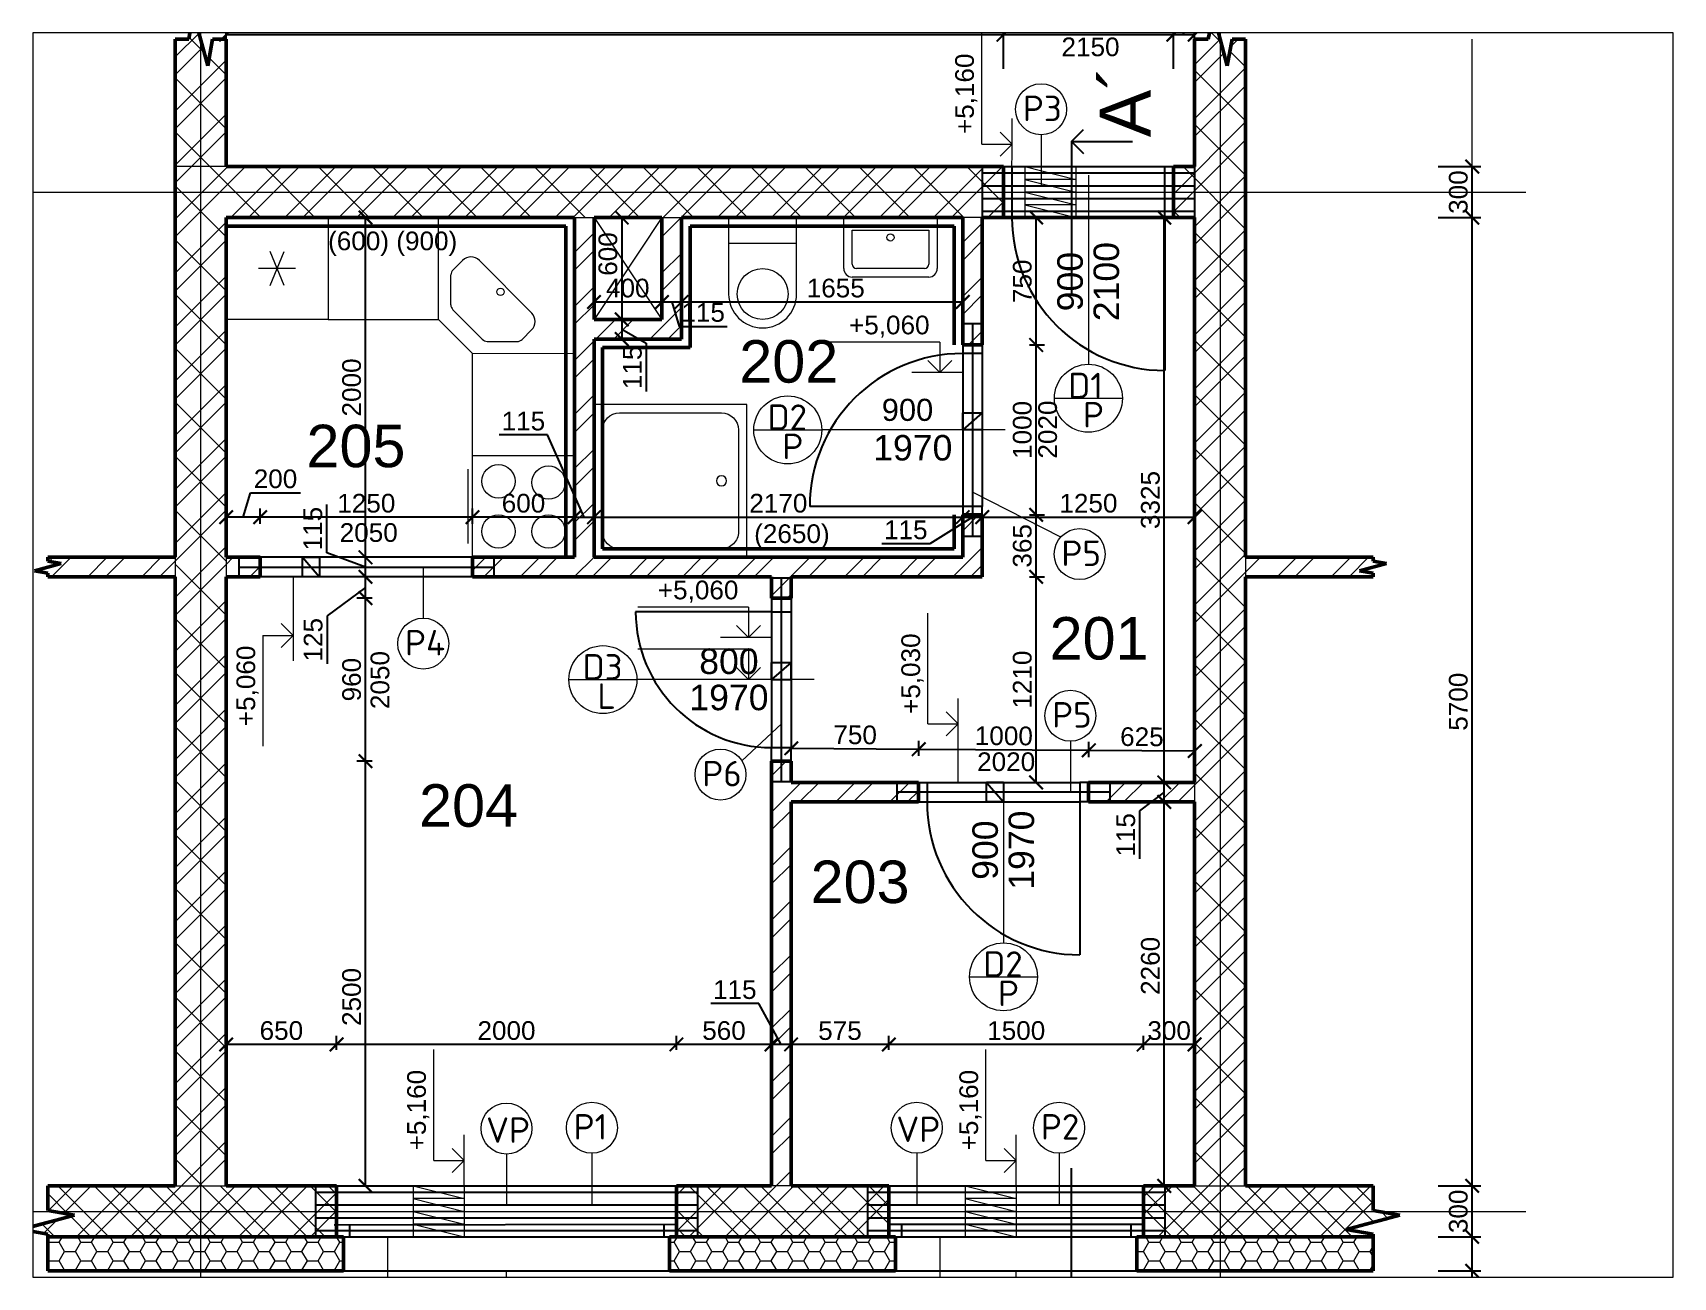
# Paper-space layout 'Layout2' of a CAD drawing. Header units: millimetres. Extents: x 26 to 231, y 20 to 176.
# The model-space entities are those that its viewports show. They can reach past a viewport. Long polylines and large blocks are cut down to what shows.
import ezdxf

# ---------------------------------------------------------------- set-up
doc = ezdxf.new("R2010")
doc.units = ezdxf.units.MM
doc.header["$LTSCALE"] = 185
doc.linetypes.add('DASHDOT', pattern=[1, 0.5, -0.25, 0, -0.25])
doc.linetypes.add('DIVIDE', pattern=[1.25, 0.5, -0.25, 0, -0.25, 0, -0.25])
for name, color, linetype, lineweight in [('00 kóty', 7, 'Continuous', 13), ('00 popis', 7, 'Continuous', 13), ('00 tenká plná', 7, 'Continuous', 13), ('00 zařizováky', 7, 'Continuous', 13), ('00 zdivo', 7, 'Continuous', 50), ('00 šrafy', 7, 'Continuous', 13), ('01 tenká čerchovaná', 7, 'DASHDOT', 13), ('01 tlustá dvojčerchovaná', 7, 'DIVIDE', 25), ('01 tlustá plná', 7, 'Continuous', 25), ('01 tlustá čerchovaná', 7, 'DASHDOT', 25), ('01 velmi tlustá plná', 7, 'Continuous', 50), ('oklady', 7, 'DASHDOT', 50)]:
    doc.layers.add(name, color=color, linetype=linetype, lineweight=lineweight)
doc.styles.add('ISOCPEUR', font='isocpeur.ttf')
doc.styles.add('KOTY', font='arial.ttf', dxfattribs={"height": 400})
doc.styles.add('koty4', font='arial.ttf', dxfattribs={"height": 110})
doc.styles.add('místnosti', font='arial.ttf', dxfattribs={"height": 250})
doc.styles.add('osy4', font='arial.ttf', dxfattribs={"height": 300})
doc.dimstyles.new('moje koty', dxfattribs={"dimscale": 40, "dimtxt": 110, "dimasz": 2, "dimexe": 1.25, "dimexo": 20, "dimtad": 1, "dimtxsty": 'koty4', "dimblk": 'ARCHTICK', "dimcen": 2.5, "dimadec": 0, "dimazin": 0, "dimtfac": 1, "dimtmove": 0, "dimatfit": 3, "dimfxl": 1, "dimarcsym": 0})
doc.dimstyles.new('moje koty osy', dxfattribs={"dimscale": 40, "dimtxt": 110, "dimasz": 2, "dimexe": 1.25, "dimexo": 0.0005, "dimtad": 1, "dimtxsty": 'koty4', "dimblk": 'ARCHTICK', "dimcen": 2.5, "dimadec": 0, "dimazin": 0, "dimtfac": 1, "dimtmove": 0, "dimatfit": 3, "dimfxl": 1, "dimfxlon": 1, "dimarcsym": 0})
doc.dimstyles.new('osy 5', dxfattribs={"dimscale": 40, "dimtxt": 110, "dimasz": 2, "dimexe": 1.25, "dimexo": 0.0005, "dimtad": 1, "dimtxsty": 'koty4', "dimblk": 'ARCHTICK', "dimcen": 2.5, "dimadec": 0, "dimazin": 0, "dimtfac": 1, "dimtmove": 0, "dimatfit": 3, "dimfxl": 5, "dimfxlon": 1, "dimarcsym": 0})
pattern_1 = [(45, (0, 0), (-159.099, 159.099), []), (45, (105, 0), (-159.099, 159.099), [])]
pattern_2 = [(45, (0, 0), (-159.099, 159.099), []), (45, (105, 0), (-159.099, 159.099), []), (315, (0, 0), (159.099, 159.099), []), (315, (105, 0), (159.099, 159.099), [])]
pattern_3 = [(45, (0, 0), (-159.099, 159.099), []), (45, (105, 0), (-159.099, 159.099), []), (315, (0, 0), (159.099, 159.099), [])]

psp = doc.layouts.new('Layout2')

msp = doc.modelspace()

# ---------------------------------------------------------------- texts
at = {"linetype": 'Continuous', "lineweight": 50, "style": 'osy4'}
msp.add_text('A´', height=300, rotation=90, dxfattribs=at).set_placement((13917.056, 7384.933))
at = {"layer": '00 popis', "linetype": 'Continuous', "lineweight": 30, "style": 'koty4'}
for s, p in [('+5,160', (12876.184, 7403.364)), ('+5,030', (12559.397, 3989.767)), ('+5,060', (8646.184, 3918.048)), ('+5,160', (9650.853, 1420.611)), ('+5,160', (12900.853, 1420.611))]:
    msp.add_text(s, height=110, rotation=90, dxfattribs=at).set_placement(p)
at = {"layer": '00 popis', "linetype": 'Continuous', "lineweight": 30}
for s, height, style, p in [('P3', 150, 'ISOCPEUR', (13164.503, 7479.589)), ('+5,060', 110, 'koty4', (12141.314, 6224.66)), ('D1', 150, 'ISOCPEUR', (13431.836, 5848.218)), ('D2', 150, 'ISOCPEUR', (11662.413, 5661.904)), ('P', 150, 'ISOCPEUR', (13518.519, 5676.093)), ('P', 150, 'ISOCPEUR', (11749.096, 5489.779)), ('P5', 150, 'ISOCPEUR', (13391.439, 4860.807)), ('+5,060', 110, 'koty4', (11016.314, 4664.66)), ('P4', 150, 'ISOCPEUR', (9528.268, 4334.263)), ('D3', 150, 'ISOCPEUR', (10574.015, 4191.904)), ('L', 150, 'ISOCPEUR', (10660.699, 4019.779)), ('P5', 150, 'ISOCPEUR', (13336.639, 3909.589)), ('P6', 150, 'ISOCPEUR', (11277.625, 3563.433)), ('D2', 150, 'ISOCPEUR', (12931.836, 2442.481)), ('P', 150, 'ISOCPEUR', (13018.519, 2270.356)), ('VP', 150, 'ISOCPEUR', (10005.513, 1465.175)), ('P1', 150, 'ISOCPEUR', (10520.486, 1484.414)), ('VP', 150, 'ISOCPEUR', (12420, 1470)), ('P2', 150, 'ISOCPEUR', (13270.486, 1484.414))]:
    msp.add_text(s, height=height, dxfattribs=dict(at, style=style)).set_placement(p)
at = {"layer": '00 popis', "attachment_point": 1}
for s, width, gutter_width, insert, char_height, style in [('2150', 611.37888, 550, (13391.875, 7971.836), 110, 'koty4'), ('(600) (900)', 2058.30656, 750, (9075.513, 6829.588), 110, 'koty4'), ('202', 774.49885, 1250, (11495.347, 6190.355), 250, 'místnosti'), (' 900', 407.84315, 750, (12283.685, 5845.064), 130, 'koty4'), ('205', 500, 2500, (8948.292, 5692.433), 250, 'místnosti'), ('1970', 653.0594, 750, (12283.685, 5631.904), 150, 'KOTY'), ('2050', 349.51348, 550, (9143.624, 5112.88), 110, 'koty4'), (' (2650)', 2058.30656, 750, (11540.543, 5106.119), 110, 'koty4'), ('201', 634.23778, 1250, (13321.7, 4560.102), 250, 'místnosti'), (' 800', 407.84315, 750, (11201.613, 4375.064), 150, 'KOTY'), ('1970', 653.0594, 750, (11201.613, 4161.904), 150, 'KOTY'), ('2020', 357.4766, 550, (12895.362, 3763.628), 110, 'koty4'), ('204', 765.47953, 1250, (9610.897, 3576.079), 250, 'místnosti'), ('203', 591.86564, 1250, (11915.227, 3126.572), 250, 'místnosti')]:
    msp.add_mtext_dynamic_manual_height_columns(s, width=width, gutter_width=gutter_width, heights=[0], dxfattribs=dict(at, insert=insert, char_height=char_height, style=style))
at = {"layer": '00 popis', "attachment_point": 1, "rotation": 90}
for s, width, gutter_width, insert, char_height, style in [('2100', 653.0594, 750, (13580.513, 6301.947), 150, 'KOTY'), (' 900', 407.84315, 750, (13367.352, 6301.947), 150, 'KOTY'), ('2020', 516.69298, 550, (13255.264, 5492.979), 110, 'koty4'), ('2050', 653.0594, 750, (9325.66, 4018.419), 110, 'koty4'), ('1970', 653.0594, 750, (13080.513, 2955.076), 150, 'KOTY'), (' 900', 407.84315, 750, (12867.352, 2955.076), 150, 'KOTY')]:
    msp.add_mtext_dynamic_manual_height_columns(s, width=width, gutter_width=gutter_width, heights=[0], dxfattribs=dict(at, insert=insert, char_height=char_height, style=style))

# ---------------------------------------------------------------- blocks, each defined once
blk = doc.blocks.new('SPORÁK')
at = {"layer": '00 zařizováky'}
for p, q in [((385817, 335144), (385817, 335694)), ((385817, 335694), (386367, 335694)), ((386367, 335694), (386367, 335144)), ((386367, 335144), (385817, 335144)), ((385892, 335119), (386292, 335119))]:
    blk.add_line(p, q, dxfattribs=at)
for centre in [(385963.4, 335554), (386227, 335554), (385957, 335284), (386227, 335284)]:
    blk.add_circle(centre, 90, dxfattribs=at)
blk = doc.blocks.new('LEDNIČKA')
at = {"layer": '00 zařizováky'}
for p, q in [((387529.2, 336448.8), (387529.2, 336998.8)), ((387529.2, 336998.8), (388079.2, 336998.8)), ((388079.2, 336998.8), (388079.2, 336448.8)), ((387766, 336631.4), (387842.5, 336816.2)), ((387842.5, 336631.4), (387766, 336816.2)), ((387904.2, 336723.8), (387704.2, 336723.8)), ((388079.2, 336448.8), (387529.2, 336448.8))]:
    blk.add_line(p, q, dxfattribs=at)
blk = doc.blocks.new('sprcha (1)')
for p, q in [((0, 0), (0, -900)), ((900, 0), (0, 0)), ((150, -50), (750, -50)), ((900, -900.1), (900, 0)), ((50, -750), (50, -150)), ((850, -150), (850, -750.1)), ((750, -850.1), (150, -850)), ((0, -900), (900, -900.1))]:
    blk.add_line(p, q)
at = {"extrusion": (0, 0, -1)}
for centre, major_axis, start_param, end_param in [((150, -150), (0.2, 100), 4.710242, 6.281038), ((750, -150), (-0.3, 100), 0.002719, 1.573515), ((150, -750), (-0.3, 100), 3.144373, 4.71517), ((750, -750.1), (0.2, 100), 1.568455, 3.139251)]:
    blk.add_ellipse(centre, major_axis=major_axis, ratio=1, start_param=start_param, end_param=end_param, dxfattribs=at)
blk.add_ellipse((450, -750), major_axis=(21.2, 21.2), ratio=1, dxfattribs=at)
blk = doc.blocks.new('VYSKOVA KOTA')
at = {"layer": '00 popis'}
for p, q in [((61882.7, 803.1), (61882.7, 624.5)), ((61882.7, 803.1), (62535.4, 803.1)), ((61882.7, 624.5), (61812, 695.2)), ((61882.7, 624.5), (61953.4, 695.2))]:
    blk.add_line(p, q, dxfattribs=at)
blk = doc.blocks.new('_ArchTick')
at = {"color": 0, "linetype": 'ByBlock', "const_width": 0.15}
blk.add_lwpolyline([(-0.5, -0.5), (0.5, 0.5)], dxfattribs=at)
blk = doc.blocks.new('*D24')
at = {"layer": '00 popis', "color": 0, "lineweight": -2, "transparency": 16777216}
for p, q in [((9125.5, 111.9), (9125.5, -113.8)), ((9165.5, 111.9), (9165.5, -113.8)), ((9125.5, -63.8), (9045.5, -63.8)), ((9165.5, -63.8), (9125.5, -63.8)), ((9165.5, -63.8), (9245.5, -63.8))]:
    blk.add_line(p, q, dxfattribs=at)
at = {"layer": 'Defpoints', "color": 0, "transparency": 16777216}
for p in [(9125.5, 911.9), (9165.5, 911.9), (9125.5, -63.8)]:
    blk.add_point(p, dxfattribs=at)
at = {"layer": '00 popis', "color": 0, "lineweight": -2, "transparency": 16777216, "xscale": 80, "yscale": 80, "zscale": 80}
blk.add_blockref('_ArchTick', (9125.5, -63.8), dxfattribs=at)
at = {"layer": '00 popis', "color": 0, "lineweight": -2, "transparency": 16777216, "xscale": 80, "yscale": 80, "zscale": 80, "rotation": 180}
blk.add_blockref('_ArchTick', (9165.5, -63.8), dxfattribs=at)
at = {"layer": '00 popis', "color": 0, "transparency": 16777216, "insert": (9145.5, 17.3), "char_height": 110, "attachment_point": 5, "style": 'koty4'}
blk.add_mtext('      40', dxfattribs=at)
blk = doc.blocks.new('*D25')
at = {"layer": '00 popis', "color": 0, "lineweight": -2, "transparency": 16777216}
for p, q in [((11085.5, 111.9), (11085.5, -113.8)), ((11125.5, 111.9), (11125.5, -113.8)), ((11085.5, -63.8), (11005.5, -63.8)), ((11125.5, -63.8), (11085.5, -63.8)), ((11125.5, -63.8), (11205.5, -63.8))]:
    blk.add_line(p, q, dxfattribs=at)
at = {"layer": 'Defpoints', "color": 0, "transparency": 16777216}
for p in [(11085.5, 911.9), (11125.5, 911.9), (11085.5, -63.8)]:
    blk.add_point(p, dxfattribs=at)
at = {"layer": '00 popis', "color": 0, "lineweight": -2, "transparency": 16777216, "xscale": 80, "yscale": 80, "zscale": 80}
blk.add_blockref('_ArchTick', (11085.5, -63.8), dxfattribs=at)
at = {"layer": '00 popis', "color": 0, "lineweight": -2, "transparency": 16777216, "xscale": 80, "yscale": 80, "zscale": 80, "rotation": 180}
blk.add_blockref('_ArchTick', (11125.5, -63.8), dxfattribs=at)
at = {"layer": '00 popis', "color": 0, "transparency": 16777216, "insert": (11105.5, 17.3), "char_height": 110, "attachment_point": 5, "style": 'koty4'}
blk.add_mtext('      40', dxfattribs=at)
blk = doc.blocks.new('*D26')
at = {"layer": '00 popis', "color": 0, "lineweight": -2, "transparency": 16777216}
for p, q in [((12375.5, 111.9), (12375.5, -113.8)), ((12415.5, 111.9), (12415.5, -113.8)), ((12375.5, -63.8), (12295.5, -63.8)), ((12415.5, -63.8), (12375.5, -63.8)), ((12415.5, -63.8), (12495.5, -63.8))]:
    blk.add_line(p, q, dxfattribs=at)
at = {"layer": 'Defpoints', "color": 0, "transparency": 16777216}
for p in [(12375.5, 911.9), (12415.5, 911.9), (12375.5, -63.8)]:
    blk.add_point(p, dxfattribs=at)
at = {"layer": '00 popis', "color": 0, "lineweight": -2, "transparency": 16777216, "xscale": 80, "yscale": 80, "zscale": 80}
blk.add_blockref('_ArchTick', (12375.5, -63.8), dxfattribs=at)
at = {"layer": '00 popis', "color": 0, "lineweight": -2, "transparency": 16777216, "xscale": 80, "yscale": 80, "zscale": 80, "rotation": 180}
blk.add_blockref('_ArchTick', (12415.5, -63.8), dxfattribs=at)
at = {"layer": '00 popis', "color": 0, "transparency": 16777216, "insert": (12395.5, 17.3), "char_height": 110, "attachment_point": 5, "style": 'koty4'}
blk.add_mtext('      40', dxfattribs=at)
blk = doc.blocks.new('*D27')
at = {"layer": '00 popis', "color": 0, "lineweight": -2, "transparency": 16777216}
for p, q in [((13835.5, 111.9), (13835.5, -113.8)), ((13875.5, 111.9), (13875.5, -113.8)), ((13835.5, -63.8), (13755.5, -63.8)), ((13875.5, -63.8), (13835.5, -63.8)), ((13875.5, -63.8), (13955.5, -63.8))]:
    blk.add_line(p, q, dxfattribs=at)
at = {"layer": 'Defpoints', "color": 0, "transparency": 16777216}
for p in [(13835.5, 911.9), (13875.5, 911.9), (13835.5, -63.8)]:
    blk.add_point(p, dxfattribs=at)
at = {"layer": '00 popis', "color": 0, "lineweight": -2, "transparency": 16777216, "xscale": 80, "yscale": 80, "zscale": 80}
blk.add_blockref('_ArchTick', (13835.5, -63.8), dxfattribs=at)
at = {"layer": '00 popis', "color": 0, "lineweight": -2, "transparency": 16777216, "xscale": 80, "yscale": 80, "zscale": 80, "rotation": 180}
blk.add_blockref('_ArchTick', (13875.5, -63.8), dxfattribs=at)
at = {"layer": '00 popis', "color": 0, "transparency": 16777216, "insert": (13855.5, 17.3), "char_height": 110, "attachment_point": 5, "style": 'koty4'}
blk.add_mtext('      40', dxfattribs=at)
blk = doc.blocks.new('*D28')
at = {"layer": '00 popis', "color": 0, "lineweight": -2, "transparency": 16777216}
for p, q in [((9125.5, 111.9), (9125.5, -443.7)), ((11125.5, 111.9), (11125.5, -443.7)), ((9125.5, -393.7), (11125.5, -393.7))]:
    blk.add_line(p, q, dxfattribs=at)
at = {"layer": 'Defpoints', "color": 0, "transparency": 16777216}
for p in [(9125.5, 911.9), (11125.5, 911.9), (11125.5, -393.7)]:
    blk.add_point(p, dxfattribs=at)
at = {"layer": '00 popis', "color": 0, "lineweight": -2, "transparency": 16777216, "xscale": 80, "yscale": 80, "zscale": 80, "rotation": 180}
blk.add_blockref('_ArchTick', (9125.5, -393.7), dxfattribs=at)
at = {"layer": '00 popis', "color": 0, "lineweight": -2, "transparency": 16777216, "xscale": 80, "yscale": 80, "zscale": 80}
blk.add_blockref('_ArchTick', (11125.5, -393.7), dxfattribs=at)
at = {"layer": '00 popis', "color": 0, "transparency": 16777216, "insert": (10125.5, -312.6), "char_height": 110, "attachment_point": 5, "style": 'koty4'}
blk.add_mtext('2000', dxfattribs=at)
blk = doc.blocks.new('*D29')
at = {"layer": '00 popis', "color": 0, "lineweight": -2, "transparency": 16777216}
for p, q in [((11125.5, 111.9), (11125.5, -443.7)), ((12375.5, 111.9), (12375.5, -443.7)), ((11125.5, -393.7), (12375.5, -393.7))]:
    blk.add_line(p, q, dxfattribs=at)
at = {"layer": 'Defpoints', "color": 0, "transparency": 16777216}
for p in [(11125.5, 911.9), (12375.5, 911.9), (12375.5, -393.7)]:
    blk.add_point(p, dxfattribs=at)
at = {"layer": '00 popis', "color": 0, "lineweight": -2, "transparency": 16777216, "xscale": 80, "yscale": 80, "zscale": 80, "rotation": 180}
blk.add_blockref('_ArchTick', (11125.5, -393.7), dxfattribs=at)
at = {"layer": '00 popis', "color": 0, "lineweight": -2, "transparency": 16777216, "xscale": 80, "yscale": 80, "zscale": 80}
blk.add_blockref('_ArchTick', (12375.5, -393.7), dxfattribs=at)
at = {"layer": '00 popis', "color": 0, "transparency": 16777216, "insert": (11750.5, -312.6), "char_height": 110, "attachment_point": 5, "style": 'koty4'}
blk.add_mtext('1250', dxfattribs=at)
blk = doc.blocks.new('*D30')
at = {"layer": '00 popis', "color": 0, "lineweight": -2, "transparency": 16777216}
for p, q in [((12375.5, 111.9), (12375.5, -443.7)), ((13875.5, 111.9), (13875.5, -443.7)), ((12375.5, -393.7), (13875.5, -393.7))]:
    blk.add_line(p, q, dxfattribs=at)
at = {"layer": 'Defpoints', "color": 0, "transparency": 16777216}
for p in [(12375.5, 911.9), (13875.5, 911.9), (13875.5, -393.7)]:
    blk.add_point(p, dxfattribs=at)
at = {"layer": '00 popis', "color": 0, "lineweight": -2, "transparency": 16777216, "xscale": 80, "yscale": 80, "zscale": 80, "rotation": 180}
blk.add_blockref('_ArchTick', (12375.5, -393.7), dxfattribs=at)
at = {"layer": '00 popis', "color": 0, "lineweight": -2, "transparency": 16777216, "xscale": 80, "yscale": 80, "zscale": 80}
blk.add_blockref('_ArchTick', (13875.5, -393.7), dxfattribs=at)
at = {"layer": '00 popis', "color": 0, "transparency": 16777216, "insert": (13125.5, -312.6), "char_height": 110, "attachment_point": 5, "style": 'koty4'}
blk.add_mtext('1500', dxfattribs=at)
blk = doc.blocks.new('*D33')
at = {"layer": '00 popis', "color": 0, "lineweight": -2, "transparency": 16777216}
for p, q in [((7082.8, 7061.9), (6992.8, 7061.9)), ((7042.8, 1061.9), (7042.8, 7061.9)), ((7082.8, 1061.9), (6992.8, 1061.9))]:
    blk.add_line(p, q, dxfattribs=at)
at = {"layer": 'Defpoints', "color": 0, "transparency": 16777216}
for p in [(7042.8, 7061.9), (8175.5, 7061.9), (7453.9, 1061.9)]:
    blk.add_point(p, dxfattribs=at)
at = {"layer": '00 popis', "color": 0, "lineweight": -2, "transparency": 16777216, "xscale": 80, "yscale": 80, "zscale": 80}
for p, rotation in [((7042.8, 7061.9), 90), ((7042.8, 1061.9), 270)]:
    blk.add_blockref('_ArchTick', p, dxfattribs=dict(at, rotation=rotation))
at = {"layer": '00 popis', "color": 0, "transparency": 16777216, "insert": (6961.7, 4061.9), "char_height": 110, "attachment_point": 5, "rotation": 90, "style": 'koty4'}
blk.add_mtext('6000', dxfattribs=at)
blk = doc.blocks.new('*D34')
at = {"layer": '00 popis', "color": 0, "lineweight": -2, "transparency": 16777216}
for p, q in [((14012.6, 8172.2), (13729.1, 8172.2)), ((14113, 7988.4), (14012.6, 8172.2)), ((14050.5, 7788.4), (14050.5, 8038.4)), ((14175.5, 7788.4), (14175.5, 8038.4)), ((14175.5, 7988.4), (14050.5, 7988.4))]:
    blk.add_line(p, q, dxfattribs=at)
at = {"layer": 'Defpoints', "color": 0, "transparency": 16777216}
for p in [(14050.5, 7988.4), (14050.5, 7058), (14175.5, 7058)]:
    blk.add_point(p, dxfattribs=at)
at = {"layer": '00 popis', "color": 0, "lineweight": -2, "transparency": 16777216, "xscale": 80, "yscale": 80, "zscale": 80, "rotation": 180}
blk.add_blockref('_ArchTick', (14050.5, 7988.4), dxfattribs=at)
at = {"layer": '00 popis', "color": 0, "lineweight": -2, "transparency": 16777216, "xscale": 80, "yscale": 80, "zscale": 80}
blk.add_blockref('_ArchTick', (14175.5, 7988.4), dxfattribs=at)
at = {"layer": '00 popis', "color": 0, "transparency": 16777216, "insert": (13870.8, 8253.3), "char_height": 110, "attachment_point": 5, "style": 'koty4'}
blk.add_mtext('125', dxfattribs=at)
blk = doc.blocks.new('*D35')
at = {"layer": '00 popis', "color": 0, "lineweight": -2, "transparency": 16777216}
for p, q in [((13050.5, 7788.4), (13050.5, 8038.4)), ((14050.5, 7788.4), (14050.5, 8038.4)), ((14050.5, 7988.4), (13050.5, 7988.4))]:
    blk.add_line(p, q, dxfattribs=at)
at = {"layer": 'Defpoints', "color": 0, "transparency": 16777216}
for p in [(13050.5, 7988.4), (13050.5, 7058), (14050.5, 7058)]:
    blk.add_point(p, dxfattribs=at)
at = {"layer": '00 popis', "color": 0, "lineweight": -2, "transparency": 16777216, "xscale": 80, "yscale": 80, "zscale": 80, "rotation": 180}
blk.add_blockref('_ArchTick', (13050.5, 7988.4), dxfattribs=at)
at = {"layer": '00 popis', "color": 0, "lineweight": -2, "transparency": 16777216, "xscale": 80, "yscale": 80, "zscale": 80}
blk.add_blockref('_ArchTick', (14050.5, 7988.4), dxfattribs=at)
at = {"layer": '00 popis', "color": 0, "transparency": 16777216, "insert": (13550.5, 8069.5), "char_height": 110, "attachment_point": 5, "style": 'koty4'}
blk.add_mtext('1000', dxfattribs=at)
blk = doc.blocks.new('*D36')
at = {"layer": '00 popis', "color": 0, "lineweight": -2, "transparency": 16777216}
for p, q in [((8475.5, 7788.4), (8475.5, 8038.4)), ((13050.5, 7788.4), (13050.5, 8038.4)), ((13050.5, 7988.4), (8475.5, 7988.4))]:
    blk.add_line(p, q, dxfattribs=at)
at = {"layer": 'Defpoints', "color": 0, "transparency": 16777216}
for p in [(8475.5, 7988.4), (8475.5, 7058), (13050.5, 7058)]:
    blk.add_point(p, dxfattribs=at)
at = {"layer": '00 popis', "color": 0, "lineweight": -2, "transparency": 16777216, "xscale": 80, "yscale": 80, "zscale": 80, "rotation": 180}
blk.add_blockref('_ArchTick', (8475.5, 7988.4), dxfattribs=at)
at = {"layer": '00 popis', "color": 0, "lineweight": -2, "transparency": 16777216, "xscale": 80, "yscale": 80, "zscale": 80}
blk.add_blockref('_ArchTick', (13050.5, 7988.4), dxfattribs=at)
at = {"layer": '00 popis', "color": 0, "transparency": 16777216, "insert": (10763, 8069.3), "char_height": 110, "attachment_point": 5, "style": 'koty4'}
blk.add_mtext('4575', dxfattribs=at)
blk = doc.blocks.new('*D37')
at = {"layer": '00 popis', "color": 0, "lineweight": -2, "transparency": 16777216}
for p, q in [((14175.5, 8359.8), (14175.5, 8609.8)), ((14475.5, 8359.8), (14475.5, 8609.8)), ((14475.5, 8559.8), (14175.5, 8559.8))]:
    blk.add_line(p, q, dxfattribs=at)
at = {"layer": 'Defpoints', "color": 0, "transparency": 16777216}
for p in [(14175.5, 8559.8), (14175.5, 7796.7), (14475.5, 7796.7)]:
    blk.add_point(p, dxfattribs=at)
at = {"layer": '00 popis', "color": 0, "lineweight": -2, "transparency": 16777216, "xscale": 80, "yscale": 80, "zscale": 80, "rotation": 180}
blk.add_blockref('_ArchTick', (14175.5, 8559.8), dxfattribs=at)
at = {"layer": '00 popis', "color": 0, "lineweight": -2, "transparency": 16777216, "xscale": 80, "yscale": 80, "zscale": 80}
blk.add_blockref('_ArchTick', (14475.5, 8559.8), dxfattribs=at)
at = {"layer": '00 popis', "color": 0, "transparency": 16777216, "insert": (14325.5, 8641), "char_height": 110, "attachment_point": 5, "style": 'koty4'}
blk.add_mtext('300', dxfattribs=at)
blk = doc.blocks.new('*D38')
at = {"layer": '00 popis', "color": 0, "lineweight": -2, "transparency": 16777216}
for p, q in [((8475.5, 8359.8), (8475.5, 8609.8)), ((14175.5, 8359.8), (14175.5, 8609.8)), ((14175.5, 8559.8), (8475.5, 8559.8))]:
    blk.add_line(p, q, dxfattribs=at)
at = {"layer": 'Defpoints', "color": 0, "transparency": 16777216}
for p in [(8475.5, 8559.8), (8475.5, 7802.1), (14175.5, 7796.7)]:
    blk.add_point(p, dxfattribs=at)
at = {"layer": '00 popis', "color": 0, "lineweight": -2, "transparency": 16777216, "xscale": 80, "yscale": 80, "zscale": 80, "rotation": 180}
blk.add_blockref('_ArchTick', (8475.5, 8559.8), dxfattribs=at)
at = {"layer": '00 popis', "color": 0, "lineweight": -2, "transparency": 16777216, "xscale": 80, "yscale": 80, "zscale": 80}
blk.add_blockref('_ArchTick', (14175.5, 8559.8), dxfattribs=at)
at = {"layer": '00 popis', "color": 0, "transparency": 16777216, "insert": (11325.5, 8640.9), "char_height": 110, "attachment_point": 5, "style": 'koty4'}
blk.add_mtext('5700', dxfattribs=at)
blk = doc.blocks.new('*D39')
at = {"layer": '00 popis', "color": 0, "lineweight": -2, "transparency": 16777216}
for p, q in [((8175.5, 8359.8), (8175.5, 8609.8)), ((8475.5, 8359.8), (8475.5, 8609.8)), ((8475.5, 8559.8), (8175.5, 8559.8))]:
    blk.add_line(p, q, dxfattribs=at)
at = {"layer": 'Defpoints', "color": 0, "transparency": 16777216}
for p in [(8175.5, 8559.8), (8175.5, 7796.7), (8475.5, 7802.1)]:
    blk.add_point(p, dxfattribs=at)
at = {"layer": '00 popis', "color": 0, "lineweight": -2, "transparency": 16777216, "xscale": 80, "yscale": 80, "zscale": 80, "rotation": 180}
blk.add_blockref('_ArchTick', (8175.5, 8559.8), dxfattribs=at)
at = {"layer": '00 popis', "color": 0, "lineweight": -2, "transparency": 16777216, "xscale": 80, "yscale": 80, "zscale": 80}
blk.add_blockref('_ArchTick', (8475.5, 8559.8), dxfattribs=at)
at = {"layer": '00 popis', "color": 0, "transparency": 16777216, "insert": (8325.5, 8641), "char_height": 110, "attachment_point": 5, "style": 'koty4'}
blk.add_mtext('300', dxfattribs=at)
blk = doc.blocks.new('*D41')
at = {"layer": '00 popis', "color": 0, "lineweight": -2, "transparency": 16777216}
for p, q in [((15609, 911.9), (15859, 911.9)), ((15809, 711.9), (15809, 911.9)), ((15609, 711.9), (15859, 711.9)), ((15809, 312), (15809, 711.9))]:
    blk.add_line(p, q, dxfattribs=at)
at = {"layer": 'Defpoints', "color": 0, "transparency": 16777216}
for p in [(15225.5, 911.9), (15809, 911.9), (15225.5, 711.9)]:
    blk.add_point(p, dxfattribs=at)
at = {"layer": '00 popis', "color": 0, "lineweight": -2, "transparency": 16777216, "xscale": 80, "yscale": 80, "zscale": 80}
for p, rotation in [((15809, 911.9), 90), ((15809, 711.9), 270)]:
    blk.add_blockref('_ArchTick', p, dxfattribs=dict(at, rotation=rotation))
at = {"layer": '00 popis', "color": 0, "transparency": 16777216, "insert": (15727.8, 459.2), "char_height": 110, "attachment_point": 5, "rotation": 90, "style": 'koty4'}
blk.add_mtext('200', dxfattribs=at)
blk = doc.blocks.new('*D42')
at = {"layer": '00 popis', "color": 0, "lineweight": -2, "transparency": 16777216}
for p, q in [((15609, 1211.9), (15859, 1211.9)), ((15809, 911.9), (15809, 1211.9)), ((15609, 911.9), (15859, 911.9))]:
    blk.add_line(p, q, dxfattribs=at)
at = {"layer": 'Defpoints', "color": 0, "transparency": 16777216}
for p in [(15225.5, 1211.9), (15809, 1211.9), (15225.5, 911.9)]:
    blk.add_point(p, dxfattribs=at)
at = {"layer": '00 popis', "color": 0, "lineweight": -2, "transparency": 16777216, "xscale": 80, "yscale": 80, "zscale": 80}
for p, rotation in [((15809, 1211.9), 90), ((15809, 911.9), 270)]:
    blk.add_blockref('_ArchTick', p, dxfattribs=dict(at, rotation=rotation))
at = {"layer": '00 popis', "color": 0, "transparency": 16777216, "insert": (15727.8, 1061.9), "char_height": 110, "attachment_point": 5, "rotation": 90, "style": 'koty4'}
blk.add_mtext('300', dxfattribs=at)
blk = doc.blocks.new('*D43')
at = {"layer": '00 popis', "color": 0, "lineweight": -2, "transparency": 16777216}
for p, q in [((15609, 6911.9), (15859, 6911.9)), ((15809, 1211.9), (15809, 6911.9)), ((15609, 1211.9), (15859, 1211.9))]:
    blk.add_line(p, q, dxfattribs=at)
at = {"layer": 'Defpoints', "color": 0, "transparency": 16777216}
for p in [(14475.5, 6911.9), (15809, 6911.9), (15225.5, 1211.9)]:
    blk.add_point(p, dxfattribs=at)
at = {"layer": '00 popis', "color": 0, "lineweight": -2, "transparency": 16777216, "xscale": 80, "yscale": 80, "zscale": 80}
for p, rotation in [((15809, 6911.9), 90), ((15809, 1211.9), 270)]:
    blk.add_blockref('_ArchTick', p, dxfattribs=dict(at, rotation=rotation))
at = {"layer": '00 popis', "color": 0, "transparency": 16777216, "insert": (15727.8, 4061.9), "char_height": 110, "attachment_point": 5, "rotation": 90, "style": 'koty4'}
blk.add_mtext('5700', dxfattribs=at)
blk = doc.blocks.new('*D44')
at = {"layer": '00 popis', "color": 0, "lineweight": -2, "transparency": 16777216}
for p, q in [((15609, 7211.9), (15859, 7211.9)), ((15809, 6911.9), (15809, 7211.9)), ((15609, 6911.9), (15859, 6911.9))]:
    blk.add_line(p, q, dxfattribs=at)
at = {"layer": 'Defpoints', "color": 0, "transparency": 16777216}
for p in [(14475.5, 7211.9), (15809, 7211.9), (14475.5, 6911.9)]:
    blk.add_point(p, dxfattribs=at)
at = {"layer": '00 popis', "color": 0, "lineweight": -2, "transparency": 16777216, "xscale": 80, "yscale": 80, "zscale": 80}
for p, rotation in [((15809, 7211.9), 90), ((15809, 6911.9), 270)]:
    blk.add_blockref('_ArchTick', p, dxfattribs=dict(at, rotation=rotation))
at = {"layer": '00 popis', "color": 0, "transparency": 16777216, "insert": (15727.8, 7061.9), "char_height": 110, "attachment_point": 5, "rotation": 90, "style": 'koty4'}
blk.add_mtext('300', dxfattribs=at)
blk = doc.blocks.new('ŠIPKA')
at = {"layer": '01 tlustá plná'}
for q in [(1530.8, 2859.7), (1601.5, 2572.1), (1672.2, 2859.7)]:
    blk.add_line((1601.5, 2930.4), q, dxfattribs=at)
blk = doc.blocks.new('*D45')
at = {"layer": '00 popis', "color": 0, "lineweight": -2, "transparency": 16777216}
for p, q in [((10366.8, 5632), (10083.3, 5632)), ((10583, 5148.6), (10366.8, 5632)), ((10525.5, 5108.6), (10525.5, 5198.6)), ((10525.5, 5148.6), (10640.5, 5148.6)), ((10640.5, 5108.6), (10640.5, 5198.6))]:
    blk.add_line(p, q, dxfattribs=at)
at = {"layer": 'Defpoints', "color": 0, "transparency": 16777216}
for p in [(10640.5, 5148.6), (10525.5, 4911.9), (10640.5, 4911.9)]:
    blk.add_point(p, dxfattribs=at)
at = {"layer": '00 popis', "color": 0, "lineweight": -2, "transparency": 16777216, "xscale": 80, "yscale": 80, "zscale": 80, "rotation": 180}
blk.add_blockref('_ArchTick', (10525.5, 5148.6), dxfattribs=at)
at = {"layer": '00 popis', "color": 0, "lineweight": -2, "transparency": 16777216, "xscale": 80, "yscale": 80, "zscale": 80}
blk.add_blockref('_ArchTick', (10640.5, 5148.6), dxfattribs=at)
at = {"layer": '00 popis', "color": 0, "transparency": 16777216, "insert": (10225, 5713.2), "char_height": 110, "attachment_point": 5, "style": 'koty4'}
blk.add_mtext('115', dxfattribs=at)
blk = doc.blocks.new('*D46')
at = {"layer": '00 popis', "color": 0, "lineweight": -2, "transparency": 16777216}
for p, q in [((10640.5, 5108.6), (10640.5, 5198.6)), ((10640.5, 5148.6), (12810.5, 5148.6)), ((12810.5, 5161.9), (12810.5, 5098.6))]:
    blk.add_line(p, q, dxfattribs=at)
at = {"layer": 'Defpoints', "color": 0, "transparency": 16777216}
for p in [(12810.5, 5161.9), (12810.5, 5148.6), (10640.5, 4911.9)]:
    blk.add_point(p, dxfattribs=at)
at = {"layer": '00 popis', "color": 0, "lineweight": -2, "transparency": 16777216, "xscale": 80, "yscale": 80, "zscale": 80, "rotation": 180}
blk.add_blockref('_ArchTick', (10640.5, 5148.6), dxfattribs=at)
at = {"layer": '00 popis', "color": 0, "lineweight": -2, "transparency": 16777216, "xscale": 80, "yscale": 80, "zscale": 80}
blk.add_blockref('_ArchTick', (12810.5, 5148.6), dxfattribs=at)
at = {"layer": '00 popis', "color": 0, "transparency": 16777216, "insert": (11725.5, 5229.7), "char_height": 110, "attachment_point": 5, "style": 'koty4'}
blk.add_mtext('2170', dxfattribs=at)
blk = doc.blocks.new('*D47')
at = {"layer": '00 popis', "color": 0, "lineweight": -2, "transparency": 16777216}
for p, q in [((12868, 5148.6), (12617.3, 4991.7)), ((12810.5, 5161.9), (12810.5, 5098.6)), ((12810.5, 5148.6), (12925.5, 5148.6)), ((12925.5, 5161.9), (12925.5, 5098.6)), ((12617.3, 4991.7), (12333.8, 4991.7))]:
    blk.add_line(p, q, dxfattribs=at)
at = {"layer": 'Defpoints', "color": 0, "transparency": 16777216}
for p in [(12810.5, 5161.9), (12925.5, 5161.9), (12925.5, 5148.6)]:
    blk.add_point(p, dxfattribs=at)
at = {"layer": '00 popis', "color": 0, "lineweight": -2, "transparency": 16777216, "xscale": 80, "yscale": 80, "zscale": 80, "rotation": 180}
blk.add_blockref('_ArchTick', (12810.5, 5148.6), dxfattribs=at)
at = {"layer": '00 popis', "color": 0, "lineweight": -2, "transparency": 16777216, "xscale": 80, "yscale": 80, "zscale": 80}
blk.add_blockref('_ArchTick', (12925.5, 5148.6), dxfattribs=at)
at = {"layer": '00 popis', "color": 0, "transparency": 16777216, "insert": (12475.6, 5072.9), "char_height": 110, "attachment_point": 5, "style": 'koty4'}
blk.add_mtext('115', dxfattribs=at)
blk = doc.blocks.new('*D48')
at = {"layer": '00 popis', "color": 0, "lineweight": -2, "transparency": 16777216}
for p, q in [((12925.5, 5161.9), (12925.5, 5098.6)), ((12925.5, 5148.6), (14175.5, 5148.6)), ((14175.5, 5188.6), (14175.5, 5098.6))]:
    blk.add_line(p, q, dxfattribs=at)
at = {"layer": 'Defpoints', "color": 0, "transparency": 16777216}
for p in [(14175.5, 5249.4), (12925.5, 5161.9), (14175.5, 5148.6)]:
    blk.add_point(p, dxfattribs=at)
at = {"layer": '00 popis', "color": 0, "lineweight": -2, "transparency": 16777216, "xscale": 80, "yscale": 80, "zscale": 80, "rotation": 180}
blk.add_blockref('_ArchTick', (12925.5, 5148.6), dxfattribs=at)
at = {"layer": '00 popis', "color": 0, "lineweight": -2, "transparency": 16777216, "xscale": 80, "yscale": 80, "zscale": 80}
blk.add_blockref('_ArchTick', (14175.5, 5148.6), dxfattribs=at)
at = {"layer": '00 popis', "color": 0, "transparency": 16777216, "insert": (13550.5, 5229.7), "char_height": 110, "attachment_point": 5, "style": 'koty4'}
blk.add_mtext('1250', dxfattribs=at)
blk = doc.blocks.new('*D49')
at = {"layer": '00 popis', "color": 0, "lineweight": -2, "transparency": 16777216}
for p, q in [((13875.5, 2011.9), (13875.5, 2094.3)), ((14175.5, 2044.3), (13875.5, 2044.3)), ((14175.5, 2011.9), (14175.5, 2094.3))]:
    blk.add_line(p, q, dxfattribs=at)
at = {"layer": 'Defpoints', "color": 0, "transparency": 16777216}
for p in [(13875.5, 2044.3), (13875.5, 1211.9), (14175.5, 1211.9)]:
    blk.add_point(p, dxfattribs=at)
at = {"layer": '00 popis', "color": 0, "lineweight": -2, "transparency": 16777216, "xscale": 80, "yscale": 80, "zscale": 80, "rotation": 180}
blk.add_blockref('_ArchTick', (13875.5, 2044.3), dxfattribs=at)
at = {"layer": '00 popis', "color": 0, "lineweight": -2, "transparency": 16777216, "xscale": 80, "yscale": 80, "zscale": 80}
blk.add_blockref('_ArchTick', (14175.5, 2044.3), dxfattribs=at)
at = {"layer": '00 popis', "color": 0, "transparency": 16777216, "insert": (14025.5, 2125.5), "char_height": 110, "attachment_point": 5, "style": 'koty4'}
blk.add_mtext('300', dxfattribs=at)
blk = doc.blocks.new('*D50')
at = {"layer": '00 popis', "color": 0, "lineweight": -2, "transparency": 16777216}
for p, q in [((12375.5, 2011.9), (12375.5, 2094.3)), ((13875.5, 2044.3), (12375.5, 2044.3)), ((13875.5, 2011.9), (13875.5, 2094.3))]:
    blk.add_line(p, q, dxfattribs=at)
at = {"layer": 'Defpoints', "color": 0, "transparency": 16777216}
for p in [(12375.5, 2044.3), (12375.5, 1211.9), (13875.5, 1211.9)]:
    blk.add_point(p, dxfattribs=at)
at = {"layer": '00 popis', "color": 0, "lineweight": -2, "transparency": 16777216, "xscale": 80, "yscale": 80, "zscale": 80, "rotation": 180}
blk.add_blockref('_ArchTick', (12375.5, 2044.3), dxfattribs=at)
at = {"layer": '00 popis', "color": 0, "lineweight": -2, "transparency": 16777216, "xscale": 80, "yscale": 80, "zscale": 80}
blk.add_blockref('_ArchTick', (13875.5, 2044.3), dxfattribs=at)
at = {"layer": '00 popis', "color": 0, "transparency": 16777216, "insert": (13125.5, 2125.5), "char_height": 110, "attachment_point": 5, "style": 'koty4'}
blk.add_mtext('1500', dxfattribs=at)
blk = doc.blocks.new('*D51')
at = {"layer": '00 popis', "color": 0, "lineweight": -2, "transparency": 16777216}
for p, q in [((11800.5, 2011.9), (11800.5, 2094.3)), ((12375.5, 2044.3), (11800.5, 2044.3)), ((12375.5, 2011.9), (12375.5, 2094.3))]:
    blk.add_line(p, q, dxfattribs=at)
at = {"layer": 'Defpoints', "color": 0, "transparency": 16777216}
for p in [(11800.5, 2044.3), (11800.5, 1211.9), (12375.5, 1211.9)]:
    blk.add_point(p, dxfattribs=at)
at = {"layer": '00 popis', "color": 0, "lineweight": -2, "transparency": 16777216, "xscale": 80, "yscale": 80, "zscale": 80, "rotation": 180}
blk.add_blockref('_ArchTick', (11800.5, 2044.3), dxfattribs=at)
at = {"layer": '00 popis', "color": 0, "lineweight": -2, "transparency": 16777216, "xscale": 80, "yscale": 80, "zscale": 80}
blk.add_blockref('_ArchTick', (12375.5, 2044.3), dxfattribs=at)
at = {"layer": '00 popis', "color": 0, "transparency": 16777216, "insert": (12088, 2125.3), "char_height": 110, "attachment_point": 5, "style": 'koty4'}
blk.add_mtext('575', dxfattribs=at)
blk = doc.blocks.new('*D52')
at = {"layer": '00 popis', "color": 0, "lineweight": -2, "transparency": 16777216}
for p, q in [((11611, 2285.3), (11327.5, 2285.3)), ((11743, 2044.3), (11611, 2285.3)), ((11685.5, 2011.9), (11685.5, 2094.3)), ((11800.5, 2044.3), (11685.5, 2044.3)), ((11800.5, 2011.9), (11800.5, 2094.3))]:
    blk.add_line(p, q, dxfattribs=at)
at = {"layer": 'Defpoints', "color": 0, "transparency": 16777216}
for p in [(11685.5, 2044.3), (11685.5, 1211.9), (11800.5, 1211.9)]:
    blk.add_point(p, dxfattribs=at)
at = {"layer": '00 popis', "color": 0, "lineweight": -2, "transparency": 16777216, "xscale": 80, "yscale": 80, "zscale": 80, "rotation": 180}
blk.add_blockref('_ArchTick', (11685.5, 2044.3), dxfattribs=at)
at = {"layer": '00 popis', "color": 0, "lineweight": -2, "transparency": 16777216, "xscale": 80, "yscale": 80, "zscale": 80}
blk.add_blockref('_ArchTick', (11800.5, 2044.3), dxfattribs=at)
at = {"layer": '00 popis', "color": 0, "transparency": 16777216, "insert": (11469.2, 2366.5), "char_height": 110, "attachment_point": 5, "style": 'koty4'}
blk.add_mtext('115', dxfattribs=at)
blk = doc.blocks.new('*D53')
at = {"layer": '00 popis', "color": 0, "lineweight": -2, "transparency": 16777216}
for p, q in [((11125.5, 2011.9), (11125.5, 2094.3)), ((11685.5, 2044.3), (11125.5, 2044.3)), ((11685.5, 2011.9), (11685.5, 2094.3))]:
    blk.add_line(p, q, dxfattribs=at)
at = {"layer": 'Defpoints', "color": 0, "transparency": 16777216}
for p in [(11125.5, 2044.3), (11125.5, 1211.9), (11685.5, 1211.9)]:
    blk.add_point(p, dxfattribs=at)
at = {"layer": '00 popis', "color": 0, "lineweight": -2, "transparency": 16777216, "xscale": 80, "yscale": 80, "zscale": 80, "rotation": 180}
blk.add_blockref('_ArchTick', (11125.5, 2044.3), dxfattribs=at)
at = {"layer": '00 popis', "color": 0, "lineweight": -2, "transparency": 16777216, "xscale": 80, "yscale": 80, "zscale": 80}
blk.add_blockref('_ArchTick', (11685.5, 2044.3), dxfattribs=at)
at = {"layer": '00 popis', "color": 0, "transparency": 16777216, "insert": (11405.5, 2125.5), "char_height": 110, "attachment_point": 5, "style": 'koty4'}
blk.add_mtext('560', dxfattribs=at)
blk = doc.blocks.new('*D54')
at = {"layer": '00 popis', "color": 0, "lineweight": -2, "transparency": 16777216}
for p, q in [((9125.5, 2011.9), (9125.5, 2094.3)), ((11125.5, 2044.3), (9125.5, 2044.3)), ((11125.5, 2011.9), (11125.5, 2094.3))]:
    blk.add_line(p, q, dxfattribs=at)
at = {"layer": 'Defpoints', "color": 0, "transparency": 16777216}
for p in [(9125.5, 2044.3), (9125.5, 1211.9), (11125.5, 1211.9)]:
    blk.add_point(p, dxfattribs=at)
at = {"layer": '00 popis', "color": 0, "lineweight": -2, "transparency": 16777216, "xscale": 80, "yscale": 80, "zscale": 80, "rotation": 180}
blk.add_blockref('_ArchTick', (9125.5, 2044.3), dxfattribs=at)
at = {"layer": '00 popis', "color": 0, "lineweight": -2, "transparency": 16777216, "xscale": 80, "yscale": 80, "zscale": 80}
blk.add_blockref('_ArchTick', (11125.5, 2044.3), dxfattribs=at)
at = {"layer": '00 popis', "color": 0, "transparency": 16777216, "insert": (10125.5, 2125.5), "char_height": 110, "attachment_point": 5, "style": 'koty4'}
blk.add_mtext('2000', dxfattribs=at)
blk = doc.blocks.new('*D55')
at = {"layer": '00 popis', "color": 0, "lineweight": -2, "transparency": 16777216}
for p, q in [((8475.5, 2011.9), (8475.5, 2094.3)), ((9125.5, 2044.3), (8475.5, 2044.3)), ((9125.5, 2011.9), (9125.5, 2094.3))]:
    blk.add_line(p, q, dxfattribs=at)
at = {"layer": 'Defpoints', "color": 0, "transparency": 16777216}
for p in [(8475.5, 2044.3), (8475.5, 1211.9), (9125.5, 1211.9)]:
    blk.add_point(p, dxfattribs=at)
at = {"layer": '00 popis', "color": 0, "lineweight": -2, "transparency": 16777216, "xscale": 80, "yscale": 80, "zscale": 80, "rotation": 180}
blk.add_blockref('_ArchTick', (8475.5, 2044.3), dxfattribs=at)
at = {"layer": '00 popis', "color": 0, "lineweight": -2, "transparency": 16777216, "xscale": 80, "yscale": 80, "zscale": 80}
blk.add_blockref('_ArchTick', (9125.5, 2044.3), dxfattribs=at)
at = {"layer": '00 popis', "color": 0, "transparency": 16777216, "insert": (8800.5, 2125.5), "char_height": 110, "attachment_point": 5, "style": 'koty4'}
blk.add_mtext('650', dxfattribs=at)
blk = doc.blocks.new('*D56')
at = {"layer": '00 popis', "color": 0, "lineweight": -2, "transparency": 16777216}
for p, q in [((10840.5, 6911.9), (10753.8, 6911.9)), ((10803.8, 6911.9), (10803.8, 6311.9)), ((10840.5, 6311.9), (10753.8, 6311.9))]:
    blk.add_line(p, q, dxfattribs=at)
at = {"layer": 'Defpoints', "color": 0, "transparency": 16777216}
for p in [(10840.5, 6911.9), (10803.8, 6311.9), (10840.5, 6311.9)]:
    blk.add_point(p, dxfattribs=at)
at = {"layer": '00 popis', "color": 0, "lineweight": -2, "transparency": 16777216, "xscale": 80, "yscale": 80, "zscale": 80}
for p, rotation in [((10803.8, 6911.9), 90), ((10803.8, 6311.9), 270)]:
    blk.add_blockref('_ArchTick', p, dxfattribs=dict(at, rotation=rotation))
at = {"layer": '00 popis', "color": 0, "transparency": 16777216, "insert": (10722.6, 6611.9), "char_height": 110, "attachment_point": 5, "rotation": 90, "style": 'koty4'}
blk.add_mtext('    600', dxfattribs=at)
blk = doc.blocks.new('*D57')
at = {"layer": '00 popis', "color": 0, "lineweight": -2, "transparency": 16777216}
for p, q in [((10640.5, 6439), (10640.5, 6365.2)), ((10640.5, 6415.2), (11040.5, 6415.2)), ((11040.5, 6375.2), (11040.5, 6465.2))]:
    blk.add_line(p, q, dxfattribs=at)
at = {"layer": 'Defpoints', "color": 0, "transparency": 16777216}
for p in [(10640.5, 6439), (11040.5, 6415.2), (11040.5, 6311.9)]:
    blk.add_point(p, dxfattribs=at)
at = {"layer": '00 popis', "color": 0, "lineweight": -2, "transparency": 16777216, "xscale": 80, "yscale": 80, "zscale": 80, "rotation": 180}
blk.add_blockref('_ArchTick', (10640.5, 6415.2), dxfattribs=at)
at = {"layer": '00 popis', "color": 0, "lineweight": -2, "transparency": 16777216, "xscale": 80, "yscale": 80, "zscale": 80}
blk.add_blockref('_ArchTick', (11040.5, 6415.2), dxfattribs=at)
at = {"layer": '00 popis', "color": 0, "transparency": 16777216, "insert": (10839.2, 6496.3), "char_height": 110, "attachment_point": 5, "style": 'koty4'}
blk.add_mtext('400', dxfattribs=at)
blk = doc.blocks.new('*D58')
at = {"layer": '00 popis', "color": 0, "lineweight": -2, "transparency": 16777216}
for p, q in [((11040.5, 6375.2), (11040.5, 6465.2)), ((11040.5, 6415.2), (11155.5, 6415.2)), ((11098, 6415.2), (11141.1, 6271.5)), ((11155.5, 6455.2), (11155.5, 6365.2)), ((11141.1, 6271.5), (11424.6, 6271.5))]:
    blk.add_line(p, q, dxfattribs=at)
at = {"layer": 'Defpoints', "color": 0, "transparency": 16777216}
for p in [(11155.5, 6554.4), (11155.5, 6415.2), (11040.5, 6311.9)]:
    blk.add_point(p, dxfattribs=at)
at = {"layer": '00 popis', "color": 0, "lineweight": -2, "transparency": 16777216, "xscale": 80, "yscale": 80, "zscale": 80, "rotation": 180}
blk.add_blockref('_ArchTick', (11040.5, 6415.2), dxfattribs=at)
at = {"layer": '00 popis', "color": 0, "lineweight": -2, "transparency": 16777216, "xscale": 80, "yscale": 80, "zscale": 80}
blk.add_blockref('_ArchTick', (11155.5, 6415.2), dxfattribs=at)
at = {"layer": '00 popis', "color": 0, "transparency": 16777216, "insert": (11282.9, 6352.7), "char_height": 110, "attachment_point": 5, "style": 'koty4'}
blk.add_mtext('115', dxfattribs=at)
blk = doc.blocks.new('*D59')
at = {"layer": '00 popis', "color": 0, "lineweight": -2, "transparency": 16777216}
for p, q in [((11155.5, 6455.2), (11155.5, 6365.2)), ((11155.5, 6415.2), (12810.5, 6415.2)), ((12810.5, 6455.2), (12810.5, 6365.2))]:
    blk.add_line(p, q, dxfattribs=at)
at = {"layer": 'Defpoints', "color": 0, "transparency": 16777216}
for p in [(11155.5, 6554.4), (12810.5, 6536.9), (12810.5, 6415.2)]:
    blk.add_point(p, dxfattribs=at)
at = {"layer": '00 popis', "color": 0, "lineweight": -2, "transparency": 16777216, "xscale": 80, "yscale": 80, "zscale": 80, "rotation": 180}
blk.add_blockref('_ArchTick', (11155.5, 6415.2), dxfattribs=at)
at = {"layer": '00 popis', "color": 0, "lineweight": -2, "transparency": 16777216, "xscale": 80, "yscale": 80, "zscale": 80}
blk.add_blockref('_ArchTick', (12810.5, 6415.2), dxfattribs=at)
at = {"layer": '00 popis', "color": 0, "transparency": 16777216, "insert": (12063.2, 6496.3), "char_height": 110, "attachment_point": 5, "style": 'koty4'}
blk.add_mtext('1655', dxfattribs=at)
blk = doc.blocks.new('*D60')
at = {"layer": '00 popis', "color": 0, "lineweight": -2, "transparency": 16777216}
for p, q in [((10840.5, 6311.9), (10753.8, 6311.9)), ((10803.8, 6311.9), (10803.8, 6196.9)), ((10843.8, 6196.9), (10753.8, 6196.9)), ((10803.8, 6254.4), (10948, 6171.9)), ((10948, 6171.9), (10948, 5888.4))]:
    blk.add_line(p, q, dxfattribs=at)
at = {"layer": 'Defpoints', "color": 0, "transparency": 16777216}
for p in [(10840.5, 6311.9), (10803.8, 6196.9), (10898, 6196.9)]:
    blk.add_point(p, dxfattribs=at)
at = {"layer": '00 popis', "color": 0, "lineweight": -2, "transparency": 16777216, "xscale": 80, "yscale": 80, "zscale": 80}
for p, rotation in [((10803.8, 6311.9), 90), ((10803.8, 6196.9), 270)]:
    blk.add_blockref('_ArchTick', p, dxfattribs=dict(at, rotation=rotation))
at = {"layer": '00 popis', "color": 0, "transparency": 16777216, "insert": (10866.8, 6030.2), "char_height": 110, "attachment_point": 5, "rotation": 90, "style": 'koty4'}
blk.add_mtext('115', dxfattribs=at)
blk = doc.blocks.new('*D61')
at = {"layer": '00 popis', "color": 0, "lineweight": -2, "transparency": 16777216}
for p, q in [((9335.5, 3711.9), (9245.5, 3711.9)), ((9295.5, 1211.9), (9295.5, 3711.9)), ((9287.8, 1211.9), (9345.5, 1211.9))]:
    blk.add_line(p, q, dxfattribs=at)
at = {"layer": 'Defpoints', "color": 0, "transparency": 16777216}
for p in [(9295.5, 3711.9), (11685.5, 3711.9), (9287.7, 1211.9)]:
    blk.add_point(p, dxfattribs=at)
at = {"layer": '00 popis', "color": 0, "lineweight": -2, "transparency": 16777216, "xscale": 80, "yscale": 80, "zscale": 80}
for p, rotation in [((9295.5, 3711.9), 90), ((9295.5, 1211.9), 270)]:
    blk.add_blockref('_ArchTick', p, dxfattribs=dict(at, rotation=rotation))
at = {"layer": '00 popis', "color": 0, "transparency": 16777216, "insert": (9214.4, 2324), "char_height": 110, "attachment_point": 5, "rotation": 90, "style": 'koty4'}
blk.add_mtext('2500', dxfattribs=at)
blk = doc.blocks.new('*D62')
at = {"layer": '00 popis', "color": 0, "lineweight": -2, "transparency": 16777216}
for p, q in [((9335.5, 4671.9), (9245.5, 4671.9)), ((9295.5, 3711.9), (9295.5, 4671.9)), ((9335.5, 3711.9), (9245.5, 3711.9))]:
    blk.add_line(p, q, dxfattribs=at)
at = {"layer": 'Defpoints', "color": 0, "transparency": 16777216}
for p in [(9295.5, 4671.9), (11685.5, 4671.9), (11685.5, 3711.9)]:
    blk.add_point(p, dxfattribs=at)
at = {"layer": '00 popis', "color": 0, "lineweight": -2, "transparency": 16777216, "xscale": 80, "yscale": 80, "zscale": 80}
for p, rotation in [((9295.5, 4671.9), 90), ((9295.5, 3711.9), 270)]:
    blk.add_blockref('_ArchTick', p, dxfattribs=dict(at, rotation=rotation))
at = {"layer": '00 popis', "color": 0, "transparency": 16777216, "insert": (9214.4, 4191.9), "char_height": 110, "attachment_point": 5, "rotation": 90, "style": 'koty4'}
blk.add_mtext('960', dxfattribs=at)
blk = doc.blocks.new('*D63')
at = {"layer": '00 popis', "color": 0, "lineweight": -2, "transparency": 16777216}
for p, q in [((9295.5, 4734.4), (9069.3, 4568.3)), ((9335.5, 4796.9), (9245.5, 4796.9)), ((9295.5, 4671.9), (9295.5, 4796.9)), ((9335.5, 4671.9), (9245.5, 4671.9)), ((9069.3, 4568.3), (9069.3, 4284.8))]:
    blk.add_line(p, q, dxfattribs=at)
at = {"layer": 'Defpoints', "color": 0, "transparency": 16777216}
for p in [(9295.5, 4796.9), (11685.5, 4796.9), (11685.5, 4671.9)]:
    blk.add_point(p, dxfattribs=at)
at = {"layer": '00 popis', "color": 0, "lineweight": -2, "transparency": 16777216, "xscale": 80, "yscale": 80, "zscale": 80}
for p, rotation in [((9295.5, 4796.9), 90), ((9295.5, 4671.9), 270)]:
    blk.add_blockref('_ArchTick', p, dxfattribs=dict(at, rotation=rotation))
at = {"layer": '00 popis', "color": 0, "transparency": 16777216, "insert": (8988.1, 4426.6), "char_height": 110, "attachment_point": 5, "rotation": 90, "style": 'koty4'}
blk.add_mtext('125', dxfattribs=at)
blk = doc.blocks.new('*D64')
at = {"layer": '00 popis', "color": 0, "lineweight": -2, "transparency": 16777216}
for p, q in [((9067.4, 4939), (9067.4, 5222.5)), ((9295.5, 4854.4), (9067.4, 4939)), ((9335.5, 4911.9), (9245.5, 4911.9)), ((9295.5, 4796.9), (9295.5, 4911.9)), ((9335.5, 4796.9), (9245.5, 4796.9))]:
    blk.add_line(p, q, dxfattribs=at)
at = {"layer": 'Defpoints', "color": 0, "transparency": 16777216}
for p in [(9295.5, 4911.9), (9925.5, 4911.9), (11685.5, 4796.9)]:
    blk.add_point(p, dxfattribs=at)
at = {"layer": '00 popis', "color": 0, "lineweight": -2, "transparency": 16777216, "xscale": 80, "yscale": 80, "zscale": 80}
for p, rotation in [((9295.5, 4911.9), 90), ((9295.5, 4796.9), 270)]:
    blk.add_blockref('_ArchTick', p, dxfattribs=dict(at, rotation=rotation))
at = {"layer": '00 popis', "color": 0, "transparency": 16777216, "insert": (8986.2, 5080.7), "char_height": 110, "attachment_point": 5, "rotation": 90, "style": 'koty4'}
blk.add_mtext('115', dxfattribs=at)
blk = doc.blocks.new('*D65')
at = {"layer": '00 popis', "color": 0, "lineweight": -2, "transparency": 16777216}
for p, q in [((9335.5, 6911.9), (9245.5, 6911.9)), ((9295.5, 4911.9), (9295.5, 6911.9)), ((9335.5, 4911.9), (9245.5, 4911.9))]:
    blk.add_line(p, q, dxfattribs=at)
at = {"layer": 'Defpoints', "color": 0, "transparency": 16777216}
for p in [(9295.5, 6911.9), (9500.5, 6911.9), (9925.5, 4911.9)]:
    blk.add_point(p, dxfattribs=at)
at = {"layer": '00 popis', "color": 0, "lineweight": -2, "transparency": 16777216, "xscale": 80, "yscale": 80, "zscale": 80}
for p, rotation in [((9295.5, 6911.9), 90), ((9295.5, 4911.9), 270)]:
    blk.add_blockref('_ArchTick', p, dxfattribs=dict(at, rotation=rotation))
at = {"layer": '00 popis', "color": 0, "transparency": 16777216, "insert": (9214.4, 5911.9), "char_height": 110, "attachment_point": 5, "rotation": 90, "style": 'koty4'}
blk.add_mtext('2000', dxfattribs=at)
blk = doc.blocks.new('*D66')
at = {"layer": '00 popis', "color": 0, "lineweight": -2, "transparency": 16777216}
for p, q in [((14036.7, 3471.9), (13946.7, 3471.9)), ((13996.7, 1211.9), (13996.7, 3471.9)), ((14036.7, 1211.9), (13946.7, 1211.9))]:
    blk.add_line(p, q, dxfattribs=at)
at = {"layer": 'Defpoints', "color": 0, "transparency": 16777216}
for p in [(13996.7, 3471.9), (14175.5, 3471.9), (14175.5, 1211.9)]:
    blk.add_point(p, dxfattribs=at)
at = {"layer": '00 popis', "color": 0, "lineweight": -2, "transparency": 16777216, "xscale": 80, "yscale": 80, "zscale": 80}
for p, rotation in [((13996.7, 3471.9), 90), ((13996.7, 1211.9), 270)]:
    blk.add_blockref('_ArchTick', p, dxfattribs=dict(at, rotation=rotation))
at = {"layer": '00 popis', "color": 0, "transparency": 16777216, "insert": (13915.5, 2506.9), "char_height": 110, "attachment_point": 5, "rotation": 90, "style": 'koty4'}
blk.add_mtext('2260', dxfattribs=at)
blk = doc.blocks.new('*D67')
at = {"layer": '00 popis', "color": 0, "lineweight": -2, "transparency": 16777216}
for p, q in [((14036.7, 3586.9), (13946.7, 3586.9)), ((13996.7, 3471.9), (13996.7, 3586.9)), ((13996.7, 3529.4), (13852, 3419.7)), ((13852, 3419.7), (13852, 3136.2)), ((14036.7, 3471.9), (13946.7, 3471.9))]:
    blk.add_line(p, q, dxfattribs=at)
at = {"layer": 'Defpoints', "color": 0, "transparency": 16777216}
for p in [(13996.7, 3586.9), (14175.5, 3586.9), (14175.5, 3471.9)]:
    blk.add_point(p, dxfattribs=at)
at = {"layer": '00 popis', "color": 0, "lineweight": -2, "transparency": 16777216, "xscale": 80, "yscale": 80, "zscale": 80}
for p, rotation in [((13996.7, 3586.9), 90), ((13996.7, 3471.9), 270)]:
    blk.add_blockref('_ArchTick', p, dxfattribs=dict(at, rotation=rotation))
at = {"layer": '00 popis', "color": 0, "transparency": 16777216, "insert": (13770.8, 3277.9), "char_height": 110, "attachment_point": 5, "rotation": 90, "style": 'koty4'}
blk.add_mtext('115', dxfattribs=at)
blk = doc.blocks.new('*D68')
at = {"layer": '00 popis', "color": 0, "lineweight": -2, "transparency": 16777216}
for p, q in [((14036.7, 6911.9), (13946.7, 6911.9)), ((13996.7, 3586.9), (13996.7, 6911.9)), ((14036.7, 3586.9), (13946.7, 3586.9))]:
    blk.add_line(p, q, dxfattribs=at)
at = {"layer": 'Defpoints', "color": 0, "transparency": 16777216}
for p in [(13996.7, 6911.9), (14175.5, 6911.9), (14175.5, 3586.9)]:
    blk.add_point(p, dxfattribs=at)
at = {"layer": '00 popis', "color": 0, "lineweight": -2, "transparency": 16777216, "xscale": 80, "yscale": 80, "zscale": 80}
for p, rotation in [((13996.7, 6911.9), 90), ((13996.7, 3586.9), 270)]:
    blk.add_blockref('_ArchTick', p, dxfattribs=dict(at, rotation=rotation))
at = {"layer": '00 popis', "color": 0, "transparency": 16777216, "insert": (13915.5, 5249.4), "char_height": 110, "attachment_point": 5, "rotation": 90, "style": 'koty4'}
blk.add_mtext('3325', dxfattribs=at)
blk = doc.blocks.new('*D69')
at = {"layer": '00 popis', "color": 0, "lineweight": -2, "transparency": 16777216}
for p, q in [((11801.6, 3747.6), (11802.2, 3837.6)), ((11801.8, 3787.6), (12551.8, 3782.6)), ((12551.6, 3742.6), (12552.2, 3832.6))]:
    blk.add_line(p, q, dxfattribs=at)
at = {"layer": 'Defpoints', "color": 0, "transparency": 16777216}
for p in [(12551.8, 3782.6), (11800.5, 3591.9), (12550.5, 3586.9)]:
    blk.add_point(p, dxfattribs=at)
at = {"layer": '00 popis', "color": 0, "lineweight": -2, "transparency": 16777216, "xscale": 80, "yscale": 80, "zscale": 80}
for p, rotation in [((11801.8, 3787.6), 179.6180337952709), ((12551.8, 3782.6), 359.6180337952708)]:
    blk.add_blockref('_ArchTick', p, dxfattribs=dict(at, rotation=rotation))
at = {"layer": '00 popis', "color": 0, "transparency": 16777216, "insert": (12177.4, 3866.3), "char_height": 110, "attachment_point": 5, "rotation": 359.61803, "style": 'koty4'}
blk.add_mtext('750', dxfattribs=at)
blk = doc.blocks.new('*D70')
at = {"layer": '00 popis', "color": 0, "lineweight": -2, "transparency": 16777216}
for p, q in [((12551.6, 3742.6), (12552.2, 3832.6)), ((12551.8, 3782.6), (13552.5, 3775.9)), ((13552.3, 3735.9), (13552.9, 3825.9))]:
    blk.add_line(p, q, dxfattribs=at)
at = {"layer": 'Defpoints', "color": 0, "transparency": 16777216}
for p in [(13552.5, 3775.9), (12550.5, 3586.9), (13550.5, 3471.9)]:
    blk.add_point(p, dxfattribs=at)
at = {"layer": '00 popis', "color": 0, "lineweight": -2, "transparency": 16777216, "xscale": 80, "yscale": 80, "zscale": 80}
for p, rotation in [((12551.8, 3782.6), 179.6180337952709), ((13552.5, 3775.9), 359.6180337952708)]:
    blk.add_blockref('_ArchTick', p, dxfattribs=dict(at, rotation=rotation))
at = {"layer": '00 popis', "color": 0, "transparency": 16777216, "insert": (13052.7, 3860.4), "char_height": 110, "attachment_point": 5, "rotation": 359.61803, "style": 'koty4'}
blk.add_mtext('1000', dxfattribs=at)
blk = doc.blocks.new('*D71')
at = {"layer": '00 popis', "color": 0, "lineweight": -2, "transparency": 16777216}
for p, q in [((13552.3, 3735.9), (13552.9, 3825.9)), ((13552.5, 3775.9), (14176.7, 3771.8)), ((14176.5, 3731.8), (14177.1, 3821.8))]:
    blk.add_line(p, q, dxfattribs=at)
at = {"layer": 'Defpoints', "color": 0, "transparency": 16777216}
for p in [(14176.7, 3771.8), (14175.5, 3586.9), (13550.5, 3471.9)]:
    blk.add_point(p, dxfattribs=at)
at = {"layer": '00 popis', "color": 0, "lineweight": -2, "transparency": 16777216, "xscale": 80, "yscale": 80, "zscale": 80}
for p, rotation in [((13552.5, 3775.9), 179.6180337952709), ((14176.7, 3771.8), 359.6180337952708)]:
    blk.add_blockref('_ArchTick', p, dxfattribs=dict(at, rotation=rotation))
at = {"layer": '00 popis', "color": 0, "transparency": 16777216, "insert": (13865.2, 3855), "char_height": 110, "attachment_point": 5, "rotation": 359.61803, "style": 'koty4'}
blk.add_mtext('625', dxfattribs=at)
blk = doc.blocks.new('*D72')
at = {"layer": '00 popis', "color": 0, "lineweight": -2, "transparency": 16777216}
for p, q in [((13202.7, 4796.9), (13292.7, 4796.9)), ((13242.7, 3586.9), (13242.7, 4796.9)), ((13202.7, 3586.9), (13292.7, 3586.9))]:
    blk.add_line(p, q, dxfattribs=at)
at = {"layer": 'Defpoints', "color": 0, "transparency": 16777216}
for p in [(11800.5, 4796.9), (13242.7, 4796.9), (11800.5, 3586.9)]:
    blk.add_point(p, dxfattribs=at)
at = {"layer": '00 popis', "color": 0, "lineweight": -2, "transparency": 16777216, "xscale": 80, "yscale": 80, "zscale": 80}
for p, rotation in [((13242.7, 4796.9), 90), ((13242.7, 3586.9), 270)]:
    blk.add_blockref('_ArchTick', p, dxfattribs=dict(at, rotation=rotation))
at = {"layer": '00 popis', "color": 0, "transparency": 16777216, "insert": (13161.6, 4191.9), "char_height": 110, "attachment_point": 5, "rotation": 90, "style": 'koty4'}
blk.add_mtext('1210', dxfattribs=at)
blk = doc.blocks.new('*D73')
at = {"layer": '00 popis', "color": 0, "lineweight": -2, "transparency": 16777216}
for p, q in [((13202.7, 5161.9), (13292.7, 5161.9)), ((13242.7, 4796.9), (13242.7, 5161.9)), ((13202.7, 4796.9), (13292.7, 4796.9))]:
    blk.add_line(p, q, dxfattribs=at)
at = {"layer": 'Defpoints', "color": 0, "transparency": 16777216}
for p in [(12925.5, 5161.9), (13242.7, 5161.9), (11800.5, 4796.9)]:
    blk.add_point(p, dxfattribs=at)
at = {"layer": '00 popis', "color": 0, "lineweight": -2, "transparency": 16777216, "xscale": 80, "yscale": 80, "zscale": 80}
for p, rotation in [((13242.7, 5161.9), 90), ((13242.7, 4796.9), 270)]:
    blk.add_blockref('_ArchTick', p, dxfattribs=dict(at, rotation=rotation))
at = {"layer": '00 popis', "color": 0, "transparency": 16777216, "insert": (13161.5, 4979.4), "char_height": 110, "attachment_point": 5, "rotation": 90, "style": 'koty4'}
blk.add_mtext('365', dxfattribs=at)
blk = doc.blocks.new('*D74')
at = {"layer": '00 popis', "color": 0, "lineweight": -2, "transparency": 16777216}
for p, q in [((13202.7, 6161.9), (13292.7, 6161.9)), ((13242.7, 5161.9), (13242.7, 6161.9)), ((13202.7, 5161.9), (13292.7, 5161.9))]:
    blk.add_line(p, q, dxfattribs=at)
at = {"layer": 'Defpoints', "color": 0, "transparency": 16777216}
for p in [(12925.5, 6161.9), (13242.7, 6161.9), (12925.5, 5161.9)]:
    blk.add_point(p, dxfattribs=at)
at = {"layer": '00 popis', "color": 0, "lineweight": -2, "transparency": 16777216, "xscale": 80, "yscale": 80, "zscale": 80}
for p, rotation in [((13242.7, 6161.9), 90), ((13242.7, 5161.9), 270)]:
    blk.add_blockref('_ArchTick', p, dxfattribs=dict(at, rotation=rotation))
at = {"layer": '00 popis', "color": 0, "transparency": 16777216, "insert": (13161.6, 5661.9), "char_height": 110, "attachment_point": 5, "rotation": 90, "style": 'koty4'}
blk.add_mtext('1000', dxfattribs=at)
blk = doc.blocks.new('*D75')
at = {"layer": '00 popis', "color": 0, "lineweight": -2, "transparency": 16777216}
for p, q in [((13202.7, 6911.9), (13292.7, 6911.9)), ((13242.7, 6161.9), (13242.7, 6911.9)), ((13202.7, 6161.9), (13292.7, 6161.9))]:
    blk.add_line(p, q, dxfattribs=at)
at = {"layer": 'Defpoints', "color": 0, "transparency": 16777216}
for p in [(12925.5, 6911.9), (13242.7, 6911.9), (12925.5, 6161.9)]:
    blk.add_point(p, dxfattribs=at)
at = {"layer": '00 popis', "color": 0, "lineweight": -2, "transparency": 16777216, "xscale": 80, "yscale": 80, "zscale": 80}
for p, rotation in [((13242.7, 6911.9), 90), ((13242.7, 6161.9), 270)]:
    blk.add_blockref('_ArchTick', p, dxfattribs=dict(at, rotation=rotation))
at = {"layer": '00 popis', "color": 0, "transparency": 16777216, "insert": (13161.6, 6536.9), "char_height": 110, "attachment_point": 5, "rotation": 90, "style": 'koty4'}
blk.add_mtext('750', dxfattribs=at)
blk = doc.blocks.new('*D76')
at = {"layer": '00 popis', "color": 0, "lineweight": -2, "transparency": 16777216}
for p, q in [((9925.5, 5108.6), (9925.5, 5198.6)), ((10525.5, 5148.6), (9925.5, 5148.6)), ((10525.5, 5108.6), (10525.5, 5198.6))]:
    blk.add_line(p, q, dxfattribs=at)
at = {"layer": 'Defpoints', "color": 0, "transparency": 16777216}
for p in [(9925.5, 5148.6), (10525.5, 5090.3), (9925.5, 4848.6)]:
    blk.add_point(p, dxfattribs=at)
at = {"layer": '00 popis', "color": 0, "lineweight": -2, "transparency": 16777216, "xscale": 80, "yscale": 80, "zscale": 80, "rotation": 180}
blk.add_blockref('_ArchTick', (9925.5, 5148.6), dxfattribs=at)
at = {"layer": '00 popis', "color": 0, "lineweight": -2, "transparency": 16777216, "xscale": 80, "yscale": 80, "zscale": 80}
blk.add_blockref('_ArchTick', (10525.5, 5148.6), dxfattribs=at)
at = {"layer": '00 popis', "color": 0, "transparency": 16777216, "insert": (10225.5, 5229.7), "char_height": 110, "attachment_point": 5, "style": 'koty4'}
blk.add_mtext('600', dxfattribs=at)
blk = doc.blocks.new('*D77')
at = {"layer": '00 popis', "color": 0, "lineweight": -2, "transparency": 16777216}
for p, q in [((8675.5, 5108.6), (8675.5, 5198.6)), ((9925.5, 5148.6), (8675.5, 5148.6)), ((9925.5, 5108.6), (9925.5, 5198.6))]:
    blk.add_line(p, q, dxfattribs=at)
at = {"layer": 'Defpoints', "color": 0, "transparency": 16777216}
for p in [(8675.5, 5148.6), (8675.5, 4848.6), (9925.5, 4848.6)]:
    blk.add_point(p, dxfattribs=at)
at = {"layer": '00 popis', "color": 0, "lineweight": -2, "transparency": 16777216, "xscale": 80, "yscale": 80, "zscale": 80, "rotation": 180}
blk.add_blockref('_ArchTick', (8675.5, 5148.6), dxfattribs=at)
at = {"layer": '00 popis', "color": 0, "lineweight": -2, "transparency": 16777216, "xscale": 80, "yscale": 80, "zscale": 80}
blk.add_blockref('_ArchTick', (9925.5, 5148.6), dxfattribs=at)
at = {"layer": '00 popis', "color": 0, "transparency": 16777216, "insert": (9300.5, 5229.7), "char_height": 110, "attachment_point": 5, "style": 'koty4'}
blk.add_mtext('1250', dxfattribs=at)
blk = doc.blocks.new('*D78')
at = {"layer": '00 popis', "color": 0, "lineweight": -2, "transparency": 16777216}
for p, q in [((8575.5, 5148.6), (8618.6, 5292.2)), ((8618.6, 5292.2), (8913.1, 5292.2)), ((8475.5, 5108.6), (8475.5, 5198.6)), ((8675.5, 5148.6), (8475.5, 5148.6)), ((8675.5, 5108.6), (8675.5, 5198.6))]:
    blk.add_line(p, q, dxfattribs=at)
at = {"layer": 'Defpoints', "color": 0, "transparency": 16777216}
for p in [(8475.5, 5148.6), (8475.5, 4848.6), (8675.5, 4848.6)]:
    blk.add_point(p, dxfattribs=at)
at = {"layer": '00 popis', "color": 0, "lineweight": -2, "transparency": 16777216, "xscale": 80, "yscale": 80, "zscale": 80, "rotation": 180}
blk.add_blockref('_ArchTick', (8475.5, 5148.6), dxfattribs=at)
at = {"layer": '00 popis', "color": 0, "lineweight": -2, "transparency": 16777216, "xscale": 80, "yscale": 80, "zscale": 80}
blk.add_blockref('_ArchTick', (8675.5, 5148.6), dxfattribs=at)
at = {"layer": '00 popis', "color": 0, "transparency": 16777216, "insert": (8765.9, 5373.4), "char_height": 110, "attachment_point": 5, "style": 'koty4'}
blk.add_mtext('200', dxfattribs=at)

# ---------------------------------------------------------------- dimensions: what is measured, and where the dimension line sits
at = {"layer": '00 popis'}
for base, p1, p2, dimstyle, override, picture, middle in [((8175.513, 8559.78), (8475.513, 7802.092), (8175.513, 7796.727), 'osy 5', {"dimtmove": 1}, '*D39', (8325.513, 8640.981)), ((8475.513, 8559.78), (14175.513, 7796.727), (8475.513, 7802.092), 'osy 5', {"dimtmove": 1}, '*D38', (11325.513, 8640.943)), ((11155.513, 6415.165), (11040.513, 6311.904), (11155.513, 6554.404), 'moje koty osy', {"dimtmove": 1}, '*D58', (11166.112, 6352.665)), ((8475.513, 5148.582), (8675.513, 4848.582), (8475.513, 4848.582), 'moje koty osy', {"dimtmove": 1}, '*D78', (8643.612, 5373.408)), ((8675.513, 5148.582), (9925.513, 4848.582), (8675.513, 4848.582), 'moje koty osy', {"dimtmove": 1}, '*D77', (9300.513, 5229.745)), ((8475.513, 2044.335), (9125.513, 1211.904), (8475.513, 1211.904), 'moje koty', {"dimtmove": 1}, '*D55', (8800.513, 2125.498)), ((9125.513, 2044.335), (11125.513, 1211.904), (9125.513, 1211.904), 'moje koty', {"dimtmove": 1}, '*D54', (10125.513, 2125.498)), ((11125.513, 2044.335), (11685.513, 1211.904), (11125.513, 1211.904), 'moje koty', {"dimtmove": 1}, '*D53', (11405.513, 2125.498)), ((11800.513, 2044.335), (12375.513, 1211.904), (11800.513, 1211.904), 'moje koty', {"dimtmove": 1}, '*D51', (12088.013, 2125.273)), ((12375.513, 2044.335), (13875.513, 1211.904), (12375.513, 1211.904), 'moje koty', {"dimtmove": 1}, '*D50', (13125.513, 2125.498)), ((11125.513, -393.725), (9125.513, 911.904), (11125.513, 911.904), 'moje koty', {"dimtxsty": 'koty4'}, '*D28', (10125.513, -312.562)), ((12375.513, -393.725), (11125.513, 911.904), (12375.513, 911.904), 'moje koty', {"dimtxsty": 'koty4'}, '*D29', (11750.513, -312.562)), ((13875.513, -393.725), (12375.513, 911.904), (13875.513, 911.904), 'moje koty', {"dimtxsty": 'koty4'}, '*D30', (13125.513, -312.562))]:
    dim = msp.add_linear_dim(base=base, p1=p1, p2=p2, dimstyle=dimstyle, override=override, dxfattribs=at)
    dim.commit()
    dim.dimension.update_dxf_attribs({"geometry": picture, "text_midpoint": middle})
for base, p1, p2, dimstyle, picture, middle in [((14175.513, 8559.78), (14475.513, 7796.727), (14175.513, 7796.727), 'osy 5', '*D37', (14325.513, 8640.981)), ((8475.513, 7988.369), (13050.513, 7058.004), (8475.513, 7058.004), 'osy 5', '*D36', (10763.013, 8069.307)), ((13050.513, 7988.369), (14050.513, 7058.004), (13050.513, 7058.004), 'osy 5', '*D35', (13550.513, 8069.532)), ((9925.513, 5148.582), (10525.513, 5090.259), (9925.513, 4848.582), 'moje koty osy', '*D76', (10225.513, 5229.745)), ((13875.513, 2044.335), (14175.513, 1211.904), (13875.513, 1211.904), 'moje koty', '*D49', (14025.513, 2125.535))]:
    dim = msp.add_linear_dim(base=base, p1=p1, p2=p2, dimstyle=dimstyle, dxfattribs=at)
    dim.commit()
    dim.dimension.update_dxf_attribs({"geometry": picture, "text_midpoint": middle})
for base, p1, p2, dimstyle, picture, middle in [((14050.513, 7988.369), (14175.513, 7058.004), (14050.513, 7058.004), 'osy 5', '*D34', (13987.593, 8172.16)), ((12810.513, 6415.165), (11155.513, 6554.404), (12810.513, 6536.904), 'moje koty osy', '*D59', (12063.248, 6415.165)), ((11685.513, 2044.335), (11800.513, 1211.904), (11685.513, 1211.904), 'moje koty', '*D52', (11585.98, 2285.306))]:
    dim = msp.add_linear_dim(base=base, p1=p1, p2=p2, dimstyle=dimstyle, override={"dimtmove": 1}, dxfattribs=at)
    dim.commit()
    dim.dimension.update_dxf_attribs({"geometry": picture, "text_midpoint": middle, "dimtype": 160})
for base, p1, p2, dimstyle, picture, middle in [((15809.012, 7211.904), (14475.513, 6911.904), (14475.513, 7211.904), 'osy 5', '*D44', (15727.812, 7061.904)), ((9295.547, 6911.904), (9925.513, 4911.904), (9500.513, 6911.904), 'moje koty osy', '*D65', (9214.384, 5911.904)), ((13242.714, 6911.904), (12925.513, 6161.904), (12925.513, 6911.904), 'moje koty osy', '*D75', (13161.551, 6536.904)), ((13996.686, 6911.904), (14175.513, 3586.904), (14175.513, 6911.904), 'moje koty osy', '*D68', (13915.485, 5249.404)), ((15809.012, 6911.904), (15225.513, 1211.904), (14475.513, 6911.904), 'osy 5', '*D43', (15727.849, 4061.904)), ((13242.714, 6161.904), (12925.513, 5161.904), (12925.513, 6161.904), 'moje koty osy', '*D74', (13161.551, 5661.904)), ((13242.714, 5161.904), (11800.513, 4796.904), (12925.513, 5161.904), 'moje koty osy', '*D73', (13161.514, 4979.404)), ((9295.547, 4671.904), (11685.513, 3711.904), (11685.513, 4671.904), 'moje koty osy', '*D62', (9214.384, 4191.904)), ((15809.012, 1211.904), (15225.513, 911.904), (15225.513, 1211.904), 'osy 5', '*D42', (15727.812, 1061.904))]:
    dim = msp.add_linear_dim(base=base, p1=p1, p2=p2, angle=90, dimstyle=dimstyle, override={"dimtmove": 1}, dxfattribs=at)
    dim.commit()
    dim.dimension.update_dxf_attribs({"geometry": picture, "text_midpoint": middle})
for base, p1, p2, angle, picture, middle in [((7042.831, 7061.904), (7453.869, 1061.904), (8175.513, 7061.904), 90, '*D33', (6961.668, 4061.904)), ((12810.513, 5148.582), (10640.513, 4911.904), (12810.513, 5161.904), 180, '*D46', (11725.513, 5229.745)), ((14175.513, 5148.582), (12925.513, 5161.904), (14175.513, 5249.404), 180, '*D48', (13550.513, 5229.745)), ((13242.714, 4796.904), (11800.513, 3586.904), (11800.513, 4796.904), 90, '*D72', (13161.551, 4191.904))]:
    dim = msp.add_linear_dim(base=base, p1=p1, p2=p2, angle=angle, dimstyle='moje koty osy', dxfattribs=at)
    dim.commit()
    dim.dimension.update_dxf_attribs({"geometry": picture, "text_midpoint": middle})
dim = msp.add_linear_dim(base=(10803.79, 6311.904), p1=(10840.513, 6911.904), p2=(10840.513, 6311.904), angle=90, text='    <>', dimstyle='moje koty osy', dxfattribs=at)
dim.commit()
dim.dimension.update_dxf_attribs({"geometry": '*D56', "text_midpoint": (10722.627, 6611.904)})
dim = msp.add_linear_dim(base=(11040.513, 6415.165), p1=(10640.513, 6438.981), p2=(11040.513, 6311.904), dimstyle='moje koty osy', dxfattribs=at)
dim.commit()
dim.dimension.update_dxf_attribs({"geometry": '*D57', "text_midpoint": (10839.226, 6415.165), "dimtype": 160})
for base, p1, p2, angle, dimstyle, picture, middle in [((10803.79, 6196.904), (10840.513, 6311.904), (10898.013, 6196.904), 90, 'moje koty osy', '*D60', (10948.013, 6146.904)), ((10640.513, 5148.582), (10525.513, 4911.904), (10640.513, 4911.904), 180, 'moje koty osy', '*D45', (10341.781, 5632.029)), ((9295.547, 4911.904), (11685.513, 4796.904), (9925.513, 4911.904), 90, 'moje koty osy', '*D64', (9067.373, 4963.954)), ((12925.513, 5148.582), (12810.513, 5161.904), (12925.513, 5161.904), 180, 'moje koty osy', '*D47', (12592.305, 4991.693)), ((9295.547, 4796.904), (11685.513, 4671.904), (11685.513, 4796.904), 90, 'moje koty osy', '*D63', (9069.295, 4543.306)), ((13996.686, 3586.904), (14175.513, 3471.904), (14175.513, 3586.904), 90, 'moje koty osy', '*D67', (13851.96, 3394.661)), ((15809.012, 911.904), (15225.513, 711.904), (15225.513, 911.904), 90, 'osy 5', '*D41', (15727.849, 459.22))]:
    dim = msp.add_linear_dim(base=base, p1=p1, p2=p2, angle=angle, dimstyle=dimstyle, override={"dimtmove": 1}, dxfattribs=at)
    dim.commit()
    dim.dimension.update_dxf_attribs({"geometry": picture, "text_midpoint": middle, "dimtype": 160})
dim = msp.add_aligned_dim(p1=(11800.513, 3591.904), p2=(12550.513, 3586.904), distance=195.708, text='750', dimstyle='moje koty osy', dxfattribs=at)
dim.commit()
dim.dimension.update_dxf_attribs({"geometry": '*D69', "text_midpoint": (12177.359, 3866.269)})
for base, p1, p2, text, picture, middle in [((13552.54, 3775.936), (12550.513, 3586.904), (13550.513, 3471.904), '1000', '*D70', (13052.72, 3860.433)), ((14176.745, 3771.775), (13550.513, 3471.904), (14175.513, 3586.904), '625', '*D71', (13865.184, 3855.017))]:
    dim = msp.add_linear_dim(base=base, p1=p1, p2=p2, angle=179.6180338, text=text, dimstyle='moje koty osy', override={"dimtmove": 1}, dxfattribs=at)
    dim.commit()
    dim.dimension.update_dxf_attribs({"geometry": picture, "text_midpoint": middle})
for base, p1, p2, picture, middle in [((9295.547, 3711.904), (9287.733, 1211.904), (11685.513, 3711.904), '*D61', (9295.547, 2323.952)), ((13996.686, 3471.904), (14175.513, 1211.904), (14175.513, 3471.904), '*D66', (13996.686, 2506.904))]:
    dim = msp.add_linear_dim(base=base, p1=p1, p2=p2, angle=90, dimstyle='moje koty osy', dxfattribs=at)
    dim.commit()
    dim.dimension.update_dxf_attribs({"geometry": picture, "text_midpoint": middle, "dimtype": 160})
for base, p1, p2, picture, middle in [((9125.513, -63.838), (9165.513, 911.904), (9125.513, 911.904), '*D24', (9145.513, -63.838)), ((11085.513, -63.838), (11125.513, 911.904), (11085.513, 911.904), '*D25', (11105.513, -63.838)), ((12375.513, -63.838), (12415.513, 911.904), (12375.513, 911.904), '*D26', (12395.513, -63.838)), ((13835.513, -63.838), (13875.513, 911.904), (13835.513, 911.904), '*D27', (13855.513, -63.838))]:
    dim = msp.add_linear_dim(base=base, p1=p1, p2=p2, text='      <>', dimstyle='moje koty', override={"dimtxsty": 'koty4'}, dxfattribs=at)
    dim.commit()
    dim.dimension.update_dxf_attribs({"geometry": picture, "text_midpoint": middle, "dimtype": 160})

# ---------------------------------------------------------------- hatches: boundary and pattern name
at = {"layer": '00 šrafy'}
h = msp.add_hatch(dxfattribs=at)
h.set_pattern_fill('ZDIVO_PEV-STR', color=256, scale=30, pattern_type=2)
h.set_pattern_definition(pattern_3)
h.paths.add_polyline_path([(8475.513, 4796.904), (8475.513, 4911.904), (8475.513, 6911.904), (10525.513, 6911.904), (10640.513, 6911.904), (11040.513, 6911.904), (11155.513, 6911.904), (12810.513, 6911.904), (12925.513, 6911.904), (13050.513, 6911.904), (13050.513, 7211.904), (8475.513, 7211.904), (8475.513, 7961.904), (8395.513, 7961.904), (8367.729, 7804.334), (8283.296, 8119.473), (8255.513, 7961.904), (8175.513, 7961.904), (8175.513, 4911.904), (8175.513, 4796.904), (8175.513, 1211.904), (8475.513, 1211.904)])
h = msp.add_hatch(dxfattribs=at)
h.set_pattern_fill('ZDIVO_PEV-STR', color=256, scale=30, pattern_type=2)
h.set_pattern_definition(pattern_3)
h.paths.add_polyline_path([(14475.513, 7961.904), (14395.513, 7961.904), (14367.729, 7804.334), (14283.296, 8119.473), (14255.513, 7961.904), (14175.513, 7961.904), (14175.513, 7211.904), (14050.513, 7211.904), (14050.513, 6911.904), (14175.513, 6911.904), (14175.513, 3586.904), (14175.513, 3471.904), (14175.513, 1211.904), (14475.513, 1211.904), (14475.513, 4796.904), (14475.513, 4911.904)])
h = msp.add_hatch(dxfattribs=at)
h.set_pattern_fill('ZDIVO_OBECNE', color=256, scale=30, pattern_type=2)
h.set_pattern_definition(pattern_1)
h.paths.add_polyline_path([(11040.513, 6311.904), (10640.513, 6311.904), (10640.513, 6911.904), (10525.513, 6911.904), (10525.513, 4911.904), (9925.513, 4911.904), (9925.513, 4796.904), (10640.513, 4796.904), (11685.513, 4796.904), (11685.513, 4671.904), (11800.513, 4671.904), (11800.513, 4796.904), (12925.513, 4796.904), (12925.513, 4911.904), (12925.513, 5161.904), (12810.513, 5161.904), (12810.513, 4911.904), (10640.513, 4911.904), (10640.513, 6196.904), (11155.513, 6196.904), (11155.513, 6911.904), (11040.513, 6911.904)])
h = msp.add_hatch(dxfattribs=at)
h.set_pattern_fill('ZDIVO_OBECNE', color=256, scale=30, pattern_type=2)
h.set_pattern_definition(pattern_1)
h.paths.add_polyline_path([(12925.513, 6911.904), (12810.513, 6911.904), (12810.513, 6161.904), (12925.513, 6161.904)], flags=17)
h = msp.add_hatch(dxfattribs=at)
h.set_pattern_fill('ZDIVO_OBECNE', color=256, scale=30, pattern_type=2)
h.set_pattern_definition(pattern_1)
h.paths.add_polyline_path([(7504.297, 4875.512), (7425.513, 4889.404), (7425.513, 4911.904), (8175.513, 4911.904), (8175.513, 4796.904), (7425.513, 4796.904), (7425.513, 4819.404), (7346.728, 4833.295)])
h = msp.add_hatch(dxfattribs=at)
h.set_pattern_fill('ZDIVO_OBECNE', color=256, scale=30, pattern_type=2)
h.set_pattern_definition(pattern_1)
h.paths.add_polyline_path([(8675.513, 4911.904), (8475.513, 4911.904), (8475.513, 4796.904), (8675.513, 4796.904)])
h = msp.add_hatch(dxfattribs=at)
h.set_pattern_fill('ZDIVO_OBECNE', color=256, scale=30, pattern_type=2)
h.set_pattern_definition(pattern_1)
h.paths.add_polyline_path([(15304.297, 4875.512), (15225.513, 4889.404), (15225.513, 4911.904), (14475.513, 4911.904), (14475.513, 4796.904), (15225.513, 4796.904), (15225.513, 4819.404), (15146.728, 4833.295)])
h = msp.add_hatch(dxfattribs=at)
h.set_pattern_fill('ZDIVO_OBECNE', color=256, scale=30, pattern_type=2)
h.set_pattern_definition(pattern_1)
h.paths.add_polyline_path([(11800.513, 3471.904), (12550.513, 3471.904), (12550.513, 3586.904), (11800.513, 3586.904), (11800.513, 3711.904), (11685.513, 3711.904), (11685.513, 1211.904), (11800.513, 1211.904)])
h = msp.add_hatch(dxfattribs=at)
h.set_pattern_fill('ZDIVO_OBECNE', color=256, scale=30, pattern_type=2)
h.set_pattern_definition(pattern_1)
h.paths.add_polyline_path([(14175.513, 3586.904), (13550.513, 3586.904), (13550.513, 3471.904), (14175.513, 3471.904)])
h = msp.add_hatch(dxfattribs=at)
h.set_pattern_fill('ZDIVO_PEV-VYS', color=256, scale=30, pattern_type=2)
h.set_pattern_definition(pattern_2)
h.paths.add_polyline_path([(9125.513, 1211.904), (8475.513, 1211.904), (8175.513, 1211.904), (7425.513, 1211.904), (7425.513, 1066.904), (7583.082, 1039.12), (7267.944, 954.687), (7425.513, 926.904), (7425.513, 911.904), (9125.513, 911.904)])
h = msp.add_hatch(dxfattribs=at)
h.set_pattern_fill('ZDIVO_PEV-VYS', color=256, scale=30, pattern_type=2)
h.set_pattern_definition(pattern_2)
h.paths.add_polyline_path([(12375.513, 1211.904), (11800.513, 1211.904), (11685.513, 1211.904), (11125.513, 1211.904), (11125.513, 911.904), (12375.513, 911.904)], flags=17)
h = msp.add_hatch(dxfattribs=at)
h.set_pattern_fill('ZDIVO_PEV-VYS', color=256, scale=30, pattern_type=2)
h.set_pattern_definition(pattern_2)
h.paths.add_polyline_path([(15383.082, 1039.12), (15225.513, 1066.904), (15225.513, 1211.904), (14475.513, 1211.904), (14175.513, 1211.904), (13875.513, 1211.904), (13875.513, 911.904), (15225.513, 911.904), (15225.513, 926.904), (15067.944, 954.687)])
h = msp.add_hatch(dxfattribs=at)
h.set_pattern_fill('HONEY', color=256, scale=20)
h.paths.add_polyline_path([(9165.513, 911.904), (9125.513, 911.904), (7425.513, 911.904), (7425.513, 711.904), (9165.513, 711.904)])
h = msp.add_hatch(dxfattribs=at)
h.set_pattern_fill('HONEY', color=256, scale=20)
h.paths.add_polyline_path([(12415.513, 911.904), (12375.513, 911.904), (11125.513, 911.904), (11085.513, 911.904), (11085.513, 711.904), (12415.513, 711.904)])
h = msp.add_hatch(dxfattribs=at)
h.set_pattern_fill('HONEY', color=256, scale=20)
h.paths.add_polyline_path([(15225.513, 911.904), (13875.513, 911.904), (13835.513, 911.904), (13835.513, 711.904), (15225.513, 711.904)])

# ---------------------------------------------------------------- linework, layer by layer
at = {"layer": '00 popis'}
for p, q in [((15809.012, 7211.904), (15809.012, 7961.904)), ((13100, 7000), (13100.844, 7494.657)), ((13271.873, 7399.404), (13271.873, 7099.404)), ((13550.513, 7161.904), (13550.513, 6048.218)), ((12810.513, 6911.904), (12660.513, 6911.904)), ((12810.513, 6000), (12510.513, 5999.488)), ((13350.513, 5848.218), (13750.513, 5848.218)), ((11581.09, 5661.904), (11981.09, 5661.904)), ((12031.09, 5661.904), (11981.09, 5661.904)), ((13060.513, 5661.904), (12031.09, 5661.904)), ((13387.681, 5031.372), (12867.209, 5295.985)), ((9635.638, 4854.078), (9635.638, 4554.078)), ((8870, 4796.904), (8870.844, 4302.247)), ((11685.513, 4440), (11385.513, 4439.488)), ((10492.692, 4191.904), (10892.692, 4191.904)), ((11935.513, 4191.904), (10892.692, 4191.904)), ((12783.213, 3586.403), (12784.057, 4081.059)), ((11511.431, 3713.956), (11743.484, 3931.257)), ((13444.009, 3829.404), (13444.009, 3529.404)), ((13050.513, 3586.904), (13050.513, 2642.481)), ((12850.513, 2442.481), (13250.513, 2442.481)), ((9875.513, 1211.904), (9875.513, 1511.904)), ((13125.513, 1211.904), (13125.513, 1511.904)), ((10125.513, 1399.404), (10125.513, 1099.404)), ((10627.855, 1404.229), (10627.855, 1104.229)), ((12540, 1404.229), (12540, 1104.229)), ((13377.855, 1404.229), (13377.855, 1104.229)), ((9425.513, 911.904), (9425.513, 611.904)), ((12675.513, 911.904), (12675.513, 611.904)), ((10125.513, 668.51), (10125.513, 711.904)), ((13125.513, 668.51), (13125.513, 711.904))]:
    msp.add_line(p, q, dxfattribs=at)
for centre, radius in [((13271.873, 7549.404), 150), ((13550.513, 5848.218), 200), ((11781.09, 5661.904), 200), ((13498.808, 4930.621), 150), ((9635.638, 4404.078), 150), ((10692.692, 4191.904), 200), ((13444.009, 3979.404), 150), ((11384.995, 3633.248), 150), ((13050.513, 2442.481), 200), ((10125.513, 1549.404), 150), ((10627.855, 1554.229), 150), ((12540, 1554.229), 150), ((13377.855, 1554.229), 150), ((10125.513, 468.51), 200), ((13125.513, 468.51), 200)]:
    msp.add_circle(centre, radius, dxfattribs=at)
at = {"layer": '00 tenká plná'}
for p, q in [((13175.513, 7211.904), (13475.513, 7136.904)), ((13175.513, 7211.904), (13175.513, 6911.904)), ((13475.513, 7211.904), (13475.513, 6911.904)), ((13475.513, 7136.904), (13175.513, 7136.904)), ((13175.513, 7136.904), (13475.513, 7061.904)), ((13475.513, 7061.904), (13175.513, 7061.904)), ((13175.513, 7061.904), (13475.513, 6986.904)), ((13475.513, 6986.904), (13175.513, 6986.904)), ((13175.513, 6986.904), (13475.513, 6911.904)), ((13475.513, 6911.904), (13175.513, 6911.904)), ((9575.513, 1211.904), (9875.513, 1136.904)), ((9575.513, 1211.904), (9575.513, 911.904)), ((9875.513, 1211.904), (9875.513, 911.904)), ((12825.513, 1211.904), (13125.513, 1136.904)), ((12825.513, 1211.904), (12825.513, 911.904)), ((13125.513, 1211.904), (13125.513, 911.904)), ((9875.513, 1136.904), (9575.513, 1136.904)), ((9575.513, 1136.904), (9875.513, 1061.904)), ((13125.513, 1136.904), (12825.513, 1136.904)), ((12825.513, 1136.904), (13125.513, 1061.904)), ((9875.513, 1061.904), (9575.513, 1061.904)), ((9575.513, 1061.904), (9875.513, 986.904)), ((9875.513, 986.904), (9575.513, 986.904)), ((9575.513, 986.904), (9875.513, 911.904)), ((13125.513, 1061.904), (12825.513, 1061.904)), ((12825.513, 1061.904), (13125.513, 986.904)), ((13125.513, 986.904), (12825.513, 986.904)), ((12825.513, 986.904), (13125.513, 911.904)), ((9925.513, 911.904), (9625.513, 911.904)), ((13175.513, 911.904), (12875.513, 911.904))]:
    msp.add_line(p, q, dxfattribs=at)
at = {"layer": '00 zařizováky'}
for p, q in [((8475.513, 7211.904), (8175.513, 7211.904)), ((9725.513, 6311.909), (9725.513, 6911.904)), ((11155.513, 6911.904), (11433.013, 6911.904)), ((11433.013, 6911.904), (11433.013, 6461.904)), ((11833.013, 6461.904), (11833.013, 6911.904)), ((12110.513, 6611.904), (12110.513, 6911.904)), ((12660.513, 6911.904), (12660.513, 6611.904)), ((11433.013, 6761.904), (11833.013, 6761.904)), ((12160.513, 6636.904), (12160.513, 6836.904)), ((12160.513, 6836.904), (12610.513, 6836.904)), ((12610.513, 6836.904), (12610.513, 6636.904)), ((9797.821, 6399.097), (9798.376, 6574.303)), ((9810.772, 6603.962), (9866.889, 6659.724)), ((10273.897, 6349.438), (9965.883, 6659.41)), ((12585.513, 6611.904), (12185.513, 6611.904)), ((12610.513, 6561.904), (12160.513, 6561.904)), ((9075.513, 6311.909), (9725.513, 6311.909)), ((9725.513, 6311.909), (9925.513, 6111.904)), ((9896.447, 6282.392), (9810.029, 6369.36)), ((9896.447, 6282.392), (9982.865, 6195.425)), ((10012.525, 6183.029), (10187.73, 6182.474)), ((10217.467, 6194.682), (10273.584, 6250.444)), ((9925.513, 5511.904), (9925.513, 6111.904)), ((10525.513, 6109.448), (9925.513, 6111.904))]:
    msp.add_line(p, q, dxfattribs=at)
for centre, radius in [((12385.38, 6794.904), 21), ((11633.013, 6461.904), 150), ((10090.098, 6474.82), 21)]:
    msp.add_circle(centre, radius, dxfattribs=at)
for centre, radius, start, end in [((9916.229, 6610.07), 70, 44.8184906, 134.8184906), ((9840.376, 6574.17), 42, 134.8184906, 179.8184906), ((12160.513, 6611.904), 50, 180, 270), ((12185.513, 6636.904), 25, 180, 270), ((12585.513, 6636.904), 25, 270, 0), ((12610.513, 6611.904), 50, 270, 0), ((9839.821, 6398.964), 42, 179.8184906, 224.8184906), ((11633.013, 6461.904), 200, 180, 0), ((10224.243, 6300.098), 70, 314.8184906, 44.8184906), ((10012.658, 6225.029), 42, 224.8184906, 269.8184906), ((10187.863, 6224.474), 42, 269.8184906, 314.8184906)]:
    msp.add_arc(centre, radius, start, end, dxfattribs=at)
at = {"layer": '00 zdivo'}
for p, q in [((8255.513, 7961.904), (8283.296, 8119.473)), ((8367.729, 7804.334), (8283.296, 8119.473)), ((14255.513, 7961.904), (14283.296, 8119.473)), ((14367.729, 7804.334), (14283.296, 8119.473)), ((8175.513, 4911.904), (8175.513, 7961.904)), ((8255.513, 7961.904), (8175.513, 7961.904)), ((8395.513, 7961.904), (8367.729, 7804.334)), ((8475.513, 7961.904), (8395.513, 7961.904)), ((8475.513, 7211.904), (8475.513, 7961.904)), ((14175.513, 7211.904), (14175.513, 7961.904)), ((14175.513, 7961.904), (14255.513, 7961.904)), ((14395.513, 7961.904), (14367.729, 7804.334)), ((14395.513, 7961.904), (14475.513, 7961.904)), ((14475.513, 4911.904), (14475.513, 7961.904)), ((8475.513, 6911.904), (10525.513, 6911.904)), ((8475.513, 4911.904), (8475.513, 6911.904)), ((10525.513, 4911.904), (10525.513, 6911.904)), ((10640.513, 6911.904), (10640.513, 6311.904)), ((10640.513, 6911.904), (11040.513, 6911.904)), ((10640.513, 6911.904), (11040.513, 6911.904)), ((11040.513, 6911.904), (11040.513, 6311.904)), ((11155.513, 6196.904), (11155.513, 6911.904)), ((11155.513, 6911.904), (12810.513, 6911.904)), ((12810.513, 6911.904), (12810.513, 6161.904)), ((12925.513, 6911.904), (14175.513, 6911.904)), ((12925.513, 6161.904), (12925.513, 6911.904)), ((14175.513, 3586.904), (14175.513, 6911.904)), ((11040.513, 6311.904), (10640.513, 6311.904)), ((10640.513, 6196.904), (11155.513, 6196.904)), ((10640.513, 6196.904), (10640.513, 4911.904)), ((12925.513, 6161.904), (12810.513, 6161.904)), ((12810.513, 5161.904), (12925.513, 5161.904)), ((12810.513, 5161.904), (12810.513, 4911.904)), ((12925.513, 4911.904), (12925.513, 5161.904)), ((7346.728, 4833.295), (7504.297, 4875.512)), ((7425.513, 4819.404), (7346.728, 4833.295)), ((8175.513, 4911.904), (7425.513, 4911.904)), ((7425.513, 4911.904), (7425.513, 4889.404)), ((7425.513, 4889.404), (7504.297, 4875.512)), ((8475.513, 4911.904), (8675.513, 4911.904)), ((8675.513, 4911.904), (8675.513, 4796.904)), ((10525.513, 4911.904), (9925.513, 4911.904)), ((9925.513, 4911.904), (9925.513, 4796.904)), ((10640.513, 4911.904), (12810.513, 4911.904)), ((12925.513, 4911.904), (12925.513, 4796.904)), ((14475.513, 4911.904), (15225.513, 4911.904)), ((15146.728, 4833.295), (15304.297, 4875.512)), ((15225.513, 4819.404), (15146.728, 4833.295)), ((15225.513, 4911.904), (15225.513, 4889.404)), ((15225.513, 4889.404), (15304.297, 4875.512)), ((7425.513, 4819.404), (7425.513, 4796.904)), ((7425.513, 4796.904), (8175.513, 4796.904)), ((8175.513, 1211.904), (8175.513, 4796.904)), ((8475.513, 1211.904), (8475.513, 4796.904)), ((8675.513, 4796.904), (8475.513, 4796.904)), ((10640.513, 4796.904), (9925.513, 4796.904)), ((11685.513, 4796.904), (10640.513, 4796.904)), ((11685.513, 4671.904), (11685.513, 4796.904)), ((12925.513, 4796.904), (11800.513, 4796.904)), ((11800.513, 4796.904), (11800.513, 4671.904)), ((14475.513, 1211.904), (14475.513, 4796.904)), ((15225.513, 4796.904), (14475.513, 4796.904)), ((15225.513, 4819.404), (15225.513, 4796.904)), ((11800.513, 4671.904), (11685.513, 4671.904)), ((11685.513, 1211.904), (11685.513, 3711.904)), ((11685.513, 3711.904), (11800.513, 3711.904)), ((11800.513, 3711.904), (11800.513, 3586.904)), ((11800.513, 3586.904), (12550.513, 3586.904)), ((12550.513, 3471.904), (12550.513, 3586.904)), ((14175.513, 3586.904), (13550.513, 3586.904)), ((13550.513, 3586.904), (13550.513, 3471.904)), ((13550.513, 3586.904), (14175.513, 3586.904)), ((11800.513, 3471.904), (11800.513, 1211.904)), ((12550.513, 3471.904), (11800.513, 3471.904)), ((14175.513, 3471.904), (13550.513, 3471.904)), ((14175.513, 1211.904), (14175.513, 3471.904)), ((7425.513, 1211.904), (8175.513, 1211.904)), ((7425.513, 1211.904), (7425.513, 1066.904)), ((9125.513, 1211.904), (8475.513, 1211.904)), ((11125.513, 1011.904), (11125.513, 1211.904)), ((11125.513, 1211.904), (11125.513, 911.904)), ((11685.513, 1211.904), (11125.513, 1211.904)), ((11800.513, 1211.904), (12375.513, 1211.904)), ((13875.513, 1211.904), (14175.513, 1211.904)), ((14475.513, 1211.904), (14725.513, 1211.904)), ((14475.513, 1211.904), (15225.513, 1211.904)), ((15225.513, 1211.904), (15225.513, 1066.904)), ((7425.513, 1066.904), (7583.082, 1039.12)), ((15225.513, 1066.904), (15383.082, 1039.12)), ((7267.944, 954.687), (7583.082, 1039.12)), ((7504.297, 1018.012), (7346.728, 975.795)), ((15067.944, 954.687), (15383.082, 1039.12)), ((15304.297, 1018.012), (15146.728, 975.795)), ((7425.513, 926.904), (7267.944, 954.687)), ((7425.513, 911.904), (7425.513, 926.904)), ((7425.513, 911.904), (7425.513, 711.904)), ((9125.513, 911.904), (7425.513, 911.904)), ((9165.513, 911.904), (9125.513, 911.904)), ((9165.513, 711.904), (9165.513, 911.904)), ((11085.513, 711.904), (11085.513, 911.904)), ((11085.513, 911.904), (11125.513, 911.904)), ((11125.513, 911.904), (12375.513, 911.904)), ((12375.513, 911.904), (12415.513, 911.904)), ((12415.513, 711.904), (12415.513, 911.904)), ((13835.513, 711.904), (13835.513, 911.904)), ((13835.513, 911.904), (13875.513, 911.904)), ((13875.513, 911.904), (15225.513, 911.904)), ((15225.513, 926.904), (15067.944, 954.687)), ((15225.513, 911.904), (15225.513, 926.904)), ((15225.513, 711.904), (15225.513, 911.904)), ((7425.513, 711.904), (9165.513, 711.904)), ((11085.513, 711.904), (12415.513, 711.904)), ((13835.513, 711.904), (15225.513, 711.904))]:
    msp.add_line(p, q, dxfattribs=at)
at = {"layer": '00 šrafy'}
for p, q in [((10475.513, 6911.904), (10640.513, 6911.904)), ((10640.513, 6911.904), (11040.513, 6311.904)), ((11040.513, 6911.904), (10640.513, 6311.904)), ((11040.513, 6911.904), (11155.513, 6911.904)), ((12925.513, 6911.904), (12810.513, 6911.904)), ((8175.513, 4911.904), (8175.513, 4796.904)), ((8475.513, 4911.904), (8475.513, 4796.904)), ((14475.513, 4911.904), (14475.513, 4796.904)), ((14175.513, 3586.904), (14175.513, 3471.904)), ((8175.513, 1211.904), (8475.513, 1211.904)), ((11800.513, 1211.904), (11685.513, 1211.904)), ((14175.513, 1211.904), (14475.513, 1211.904))]:
    msp.add_line(p, q, dxfattribs=at)
at = {"layer": '01 tenká čerchovaná', "ltscale": 3}
for p, q in [((8325.513, 9237.24), (8325.513, -362.76)), ((14325.513, 9237.24), (14325.513, -362.76)), ((6525.513, 7061.904), (16125.513, 7061.904)), ((6525.513, 1061.904), (16125.513, 1061.904))]:
    msp.add_line(p, q, dxfattribs=at)
at = {"layer": '01 tlustá dvojčerchovaná'}
for p, q in [((12925.513, 7211.904), (12925.513, 6911.904)), ((14175.513, 7211.904), (14175.513, 6911.904)), ((9000.513, 1211.904), (9000.513, 911.904)), ((11250.513, 1211.904), (11250.513, 911.904)), ((12250.513, 1211.904), (12250.513, 911.904)), ((14000.513, 1211.904), (14000.513, 911.904))]:
    msp.add_line(p, q, dxfattribs=at)
at = {"layer": '01 tlustá dvojčerchovaná', "ltscale": 0.4}
for p, q in [((12925.513, 6286.904), (12810.513, 6286.904)), ((12810.513, 5036.904), (12925.513, 5036.904)), ((8550.513, 4911.904), (8550.513, 4796.904)), ((10050.513, 4911.904), (10050.513, 4796.904)), ((11685.513, 4791.904), (11800.513, 4791.904)), ((11685.513, 3591.904), (11800.513, 3591.904)), ((12425.513, 3471.904), (12425.513, 3586.904)), ((13675.513, 3586.904), (13675.513, 3471.904))]:
    msp.add_line(p, q, dxfattribs=at)
at = {"layer": '01 tlustá plná'}
for p, q in [((13050.513, 7211.904), (14050.513, 7211.904)), ((13050.513, 7211.904), (13100.513, 7211.904)), ((13100.513, 7211.904), (13100.513, 6911.904)), ((14000.513, 6911.904), (14000.513, 7211.904)), ((14050.513, 6911.904), (13050.513, 6911.904)), ((14000.513, 6911.904), (14000.513, 6011.904)), ((12810.513, 6161.904), (12810.513, 5161.904)), ((12925.513, 6111.904), (12810.513, 6111.904)), ((12925.513, 6161.904), (12925.513, 6111.904)), ((12810.513, 5661.904), (12810.513, 5761.904)), ((12810.513, 5761.904), (12925.513, 5761.904)), ((12925.513, 5761.904), (12810.513, 5661.904)), ((12925.513, 5761.904), (12925.513, 5661.904)), ((12925.513, 5661.904), (12810.513, 5661.904)), ((12925.513, 5211.904), (11910.513, 5211.904)), ((12925.513, 5161.904), (12925.513, 5211.904)), ((9925.513, 4911.904), (8675.513, 4911.904)), ((8925.513, 4796.904), (8925.513, 4911.904)), ((8925.513, 4911.904), (9025.513, 4911.904)), ((8925.513, 4911.904), (9025.513, 4796.904)), ((9025.513, 4911.904), (9025.513, 4796.904)), ((9025.513, 4796.904), (8925.513, 4796.904)), ((11685.513, 4671.904), (11685.513, 4591.904)), ((11800.513, 4671.904), (11800.513, 4591.904)), ((11685.513, 4591.904), (10885.513, 4591.904)), ((11685.513, 4591.904), (11800.513, 4591.904)), ((11800.513, 4291.904), (11685.513, 4191.904)), ((11685.513, 4191.904), (11685.513, 4291.904)), ((11685.513, 4291.904), (11800.513, 4291.904)), ((11800.513, 4191.904), (11800.513, 4291.904)), ((11685.513, 4191.904), (11800.513, 4191.904)), ((11685.513, 3711.904), (11685.513, 3791.904)), ((11685.513, 3791.904), (11800.513, 3791.904)), ((11800.513, 3711.904), (11800.513, 3791.904)), ((12550.513, 3586.904), (12600.513, 3586.904)), ((12600.513, 3586.904), (12600.513, 3471.904)), ((13050.513, 3586.904), (12950.513, 3586.904)), ((12950.513, 3586.904), (13050.513, 3471.904)), ((12950.513, 3471.904), (12950.513, 3586.904)), ((13050.513, 3586.904), (13050.513, 3471.904)), ((13550.513, 3586.904), (13500.513, 3586.904)), ((13500.513, 3586.904), (13500.513, 3471.904)), ((12550.513, 3471.904), (12600.513, 3471.904)), ((13050.513, 3471.904), (12950.513, 3471.904)), ((13550.513, 3471.904), (13500.513, 3471.904)), ((13500.513, 3471.904), (13500.513, 2571.904)), ((9125.513, 1211.904), (11125.513, 1211.904)), ((9125.513, 1211.904), (9625.513, 1211.904)), ((12375.513, 1211.904), (13875.513, 1211.904)), ((12375.513, 1211.904), (12875.513, 1211.904)), ((9111.029, 982.957), (11125.513, 986.904)), ((9200.513, 986.904), (9200.513, 911.904)), ((11050.513, 986.904), (11050.513, 911.904)), ((12375.513, 986.904), (13875.513, 986.904)), ((12450.513, 986.904), (12450.513, 911.904)), ((13800.513, 986.904), (13800.513, 911.904)), ((9165.513, 911.904), (11085.513, 911.904)), ((12415.513, 911.904), (13835.513, 911.904)), ((9165.513, 711.904), (11085.513, 711.904)), ((12415.513, 711.904), (13835.513, 711.904))]:
    msp.add_line(p, q, dxfattribs=at)
for centre, radius, start, end in [((14000.513, 6911.904), 900, 180, 270), ((12810.513, 5211.904), 900, 90, 180), ((11685.513, 4591.904), 800, 180, 270), ((13500.513, 3471.904), 900, 180, 270)]:
    msp.add_arc(centre, radius, start, end, dxfattribs=at)
at = {"layer": '01 tlustá čerchovaná', "ltscale": 1.9}
for p, q in [((13450.957, 7360.394), (13450.957, 6460.394)), ((13450.957, 415.175), (13450.957, 1315.175))]:
    msp.add_line(p, q, dxfattribs=at)
at = {"layer": '01 tlustá čerchovaná'}
for p, q in [((12925.513, 7174.404), (14175.513, 7174.404)), ((12925.513, 7099.404), (14175.513, 7099.404)), ((12925.513, 7024.404), (14175.513, 7024.404)), ((12925.513, 6949.404), (14175.513, 6949.404)), ((12925.513, 6111.904), (12925.513, 5211.904)), ((9925.513, 4796.904), (8675.513, 4796.904)), ((11685.513, 4591.904), (11685.513, 3791.904)), ((11800.513, 4591.904), (11800.513, 3791.904)), ((12600.513, 3586.904), (13500.513, 3586.904)), ((12600.513, 3471.904), (13500.513, 3471.904)), ((9000.513, 1174.404), (11250.513, 1174.404)), ((12250.513, 1174.404), (14000.513, 1174.404)), ((9000.513, 1099.404), (11250.513, 1099.404)), ((12250.513, 1099.404), (14000.513, 1099.404)), ((9000.513, 1024.404), (11250.513, 1024.404)), ((12250.513, 1024.404), (14000.513, 1024.404)), ((9000.513, 949.404), (11250.513, 949.404)), ((12250.513, 949.404), (14000.513, 949.404))]:
    msp.add_line(p, q, dxfattribs=at)
at = {"layer": '01 tlustá čerchovaná', "ltscale": 1.1}
for p, q in [((12868.013, 6286.904), (12868.013, 5036.904)), ((8550.513, 4854.404), (10050.513, 4854.404)), ((11743.013, 4791.904), (11743.013, 3591.904)), ((13675.513, 3529.404), (12425.513, 3529.404))]:
    msp.add_line(p, q, dxfattribs=at)
at = {"layer": '01 velmi tlustá plná'}
for p, q in [((8475.513, 7211.904), (13050.513, 7211.904)), ((13050.513, 6911.904), (13050.513, 7211.904)), ((14050.513, 7211.904), (14050.513, 6911.904)), ((14050.513, 7211.904), (14175.513, 7211.904)), ((9125.513, 1211.904), (9125.513, 911.904)), ((12375.513, 1211.904), (12375.513, 911.904)), ((13875.513, 1211.904), (13875.513, 911.904))]:
    msp.add_line(p, q, dxfattribs=at)
at = {"layer": 'oklady'}
for p, q in [((8475.513, 6861.904), (10475.513, 6861.904)), ((10475.513, 4911.904), (10475.513, 6861.904)), ((11205.513, 6146.904), (11205.513, 6861.904)), ((11205.513, 6861.904), (12760.513, 6861.904)), ((12760.513, 6861.904), (12760.513, 6161.904)), ((10690.513, 6146.904), (11205.513, 6146.904)), ((10690.513, 6146.904), (10690.513, 4961.904)), ((10690.513, 4961.904), (12760.513, 4961.904))]:
    msp.add_line(p, q, dxfattribs=at)
at = {"layer": 'oklady', "ltscale": 0.9}
msp.add_line((12760.513, 5161.904), (12760.513, 4961.904), dxfattribs=at)

# ---------------------------------------------------------------- block references
at = {"layer": '00 kóty', "xscale": -1, "rotation": 90}
msp.add_blockref('ŠIPKA', (16381.344, 8961.858), dxfattribs=at)
at = {"layer": '00 popis', "rotation": 90}
for p in [(13725.309, -54538.059), (13725.309, -54538.059), (13408.522, -57951.657), (13408.522, -57951.657), (10499.978, -60520.812), (10499.978, -60520.812), (13749.978, -60520.812), (13749.978, -60520.812)]:
    msp.add_blockref('VYSKOVA KOTA', p, dxfattribs=at)
at = {"layer": '00 popis', "xscale": -1}
for p in [(74558.229, 5375.535), (73433.229, 3815.535), (73433.229, 3567.439)]:
    msp.add_blockref('VYSKOVA KOTA', p, dxfattribs=at)
at = {"layer": '00 popis', "xscale": -1, "rotation": 90}
msp.add_blockref('VYSKOVA KOTA', (9495.309, 66334.963), dxfattribs=at)
msp.add_blockref('VYSKOVA KOTA', (9495.309, 66334.963), dxfattribs=at)
at = {"layer": '00 zařizováky', "rotation": 90}
msp.add_blockref('sprcha (1)', (10640.513, 4911.904), dxfattribs=at)
at = {"layer": '01 tlustá plná', "xscale": 1.09090909090909, "yscale": 1.09090909090909, "zscale": 1.09090909090909}
msp.add_blockref('LEDNIČKA', (-414283.643, -360723.136), dxfattribs=at)
at = {"layer": '01 tlustá plná', "xscale": 1.090909090909091, "yscale": 1.090909090909091, "zscale": 1.090909090909091, "rotation": 270}
msp.add_blockref('SPORÁK', (-355686.106, 426403.229), dxfattribs=at)

msp.set_redraw_order([(e.dxf.handle, doc.entitydb.next_handle()) for e in msp.query("TEXT MTEXT ATTDEF DIMENSION ARC_DIMENSION")])  # texts and dimensions are drawn at this point

# ---------------------------------------------------------------- viewports
at = {"layer": '01 tlustá plná'}
psp.add_viewport(center=(128.5, 97.5), size=(205.6, 156), view_center_point=(12164.828, 4336.904), view_height=7325.38995, dxfattribs=at)

doc.saveas('drawing.dxf')
